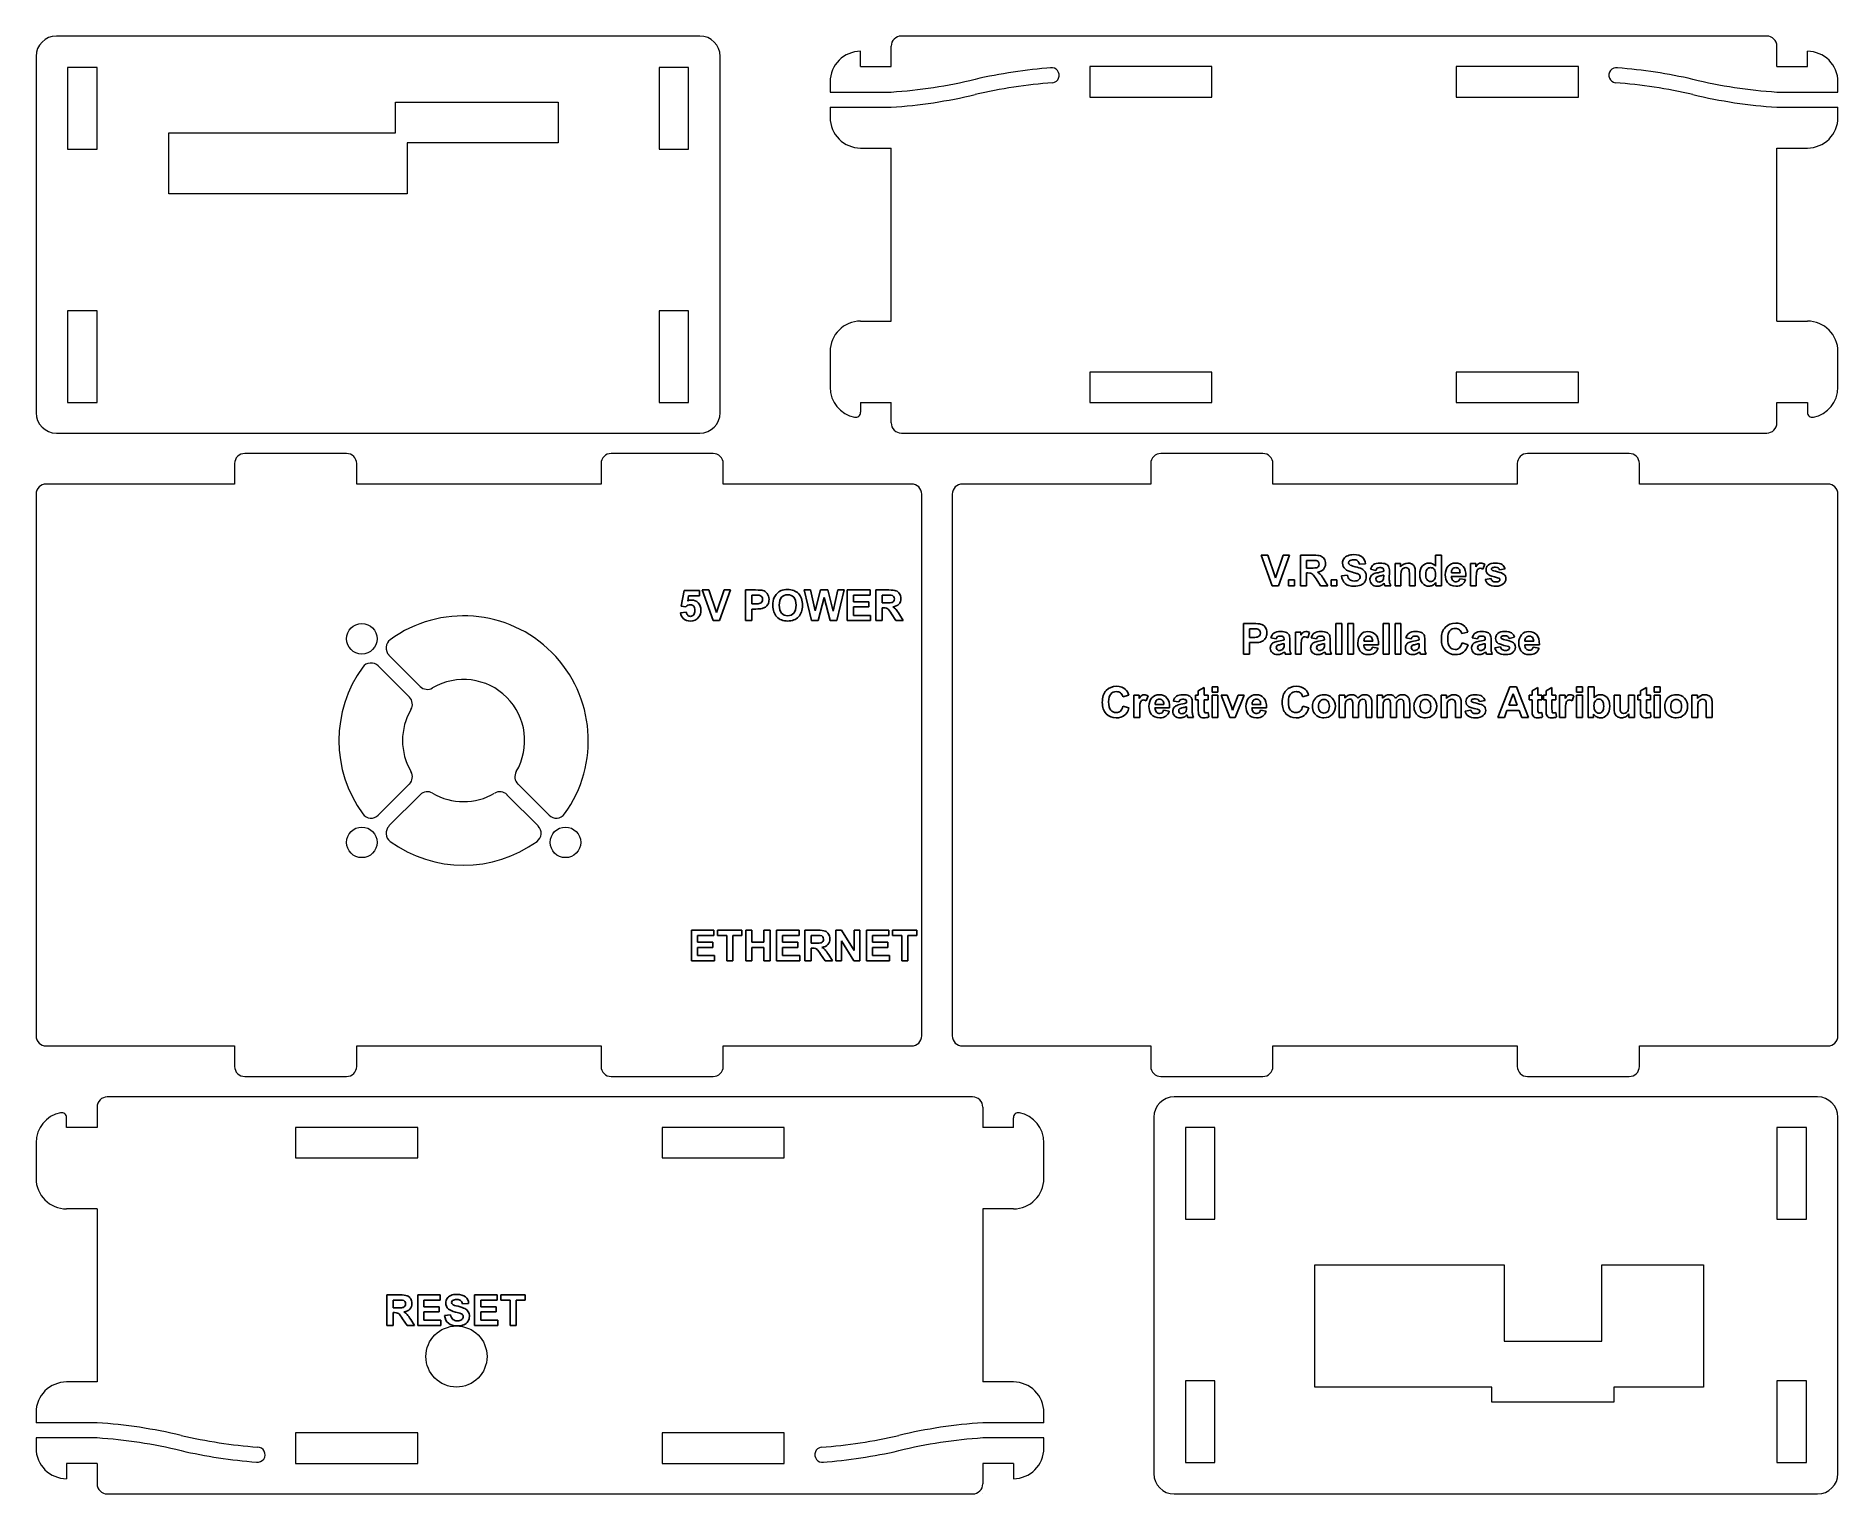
# Model space of a CAD drawing. Header units: millimetres. Extents: x 0 to 177, y 0 to 143.
import ezdxf

# ---------------------------------------------------------------- set-up
doc = ezdxf.new("R2010")
doc.units = ezdxf.units.MM
doc.layers.get('0').update_dxf_attribs({"lineweight": 13})
doc.layers.add('connector cutout', color=1, linetype='Continuous', lineweight=13)
doc.layers.add('text', color=2, linetype='Continuous', lineweight=25)

# ---------------------------------------------------------------- blocks, each defined once
blk = doc.blocks.new('reset')
at = {"layer": 'text'}
for p, q in [((-6.9, 0.05), (-6.9, 3.05)), ((-6.9, 3.05), (-5.62, 3.05)), ((-5.82, 2.55), (-6.29, 2.55)), ((-6.29, 2.55), (-6.29, 1.78)), ((-6.29, 1.78), (-5.84, 1.78)), ((-3.88, 0.05), (-3.88, 3.05)), ((-3.88, 3.05), (-1.66, 3.05)), ((-1.66, 2.55), (-3.28, 2.55)), ((-3.28, 2.55), (-3.28, 1.88)), ((-3.28, 1.88), (-1.77, 1.88)), ((-1.77, 1.88), (-1.77, 1.38)), ((-1.66, 3.05), (-1.66, 2.55)), ((1.12, 2.2), (0.51, 2.17)), ((1.71, 0.05), (1.71, 3.05)), ((1.71, 3.05), (3.94, 3.05)), ((3.94, 2.55), (2.32, 2.55)), ((2.32, 2.55), (2.32, 1.88)), ((2.32, 1.88), (3.82, 1.88)), ((3.82, 1.88), (3.82, 1.38)), ((3.94, 3.05), (3.94, 2.55)), ((4.29, 2.55), (4.29, 3.05)), ((4.29, 3.05), (6.68, 3.05)), ((5.19, 2.55), (4.29, 2.55)), ((5.19, 0.05), (5.19, 2.55)), ((6.68, 2.55), (5.79, 2.55)), ((5.79, 2.55), (5.79, 0.05)), ((6.68, 3.05), (6.68, 2.55)), ((-6.29, 0.05), (-6.9, 0.05)), ((-6.17, 1.31), (-6.29, 1.31)), ((-6.29, 1.31), (-6.29, 0.05)), ((-4.92, 0.05), (-5.36, 0.71)), ((-4.2, 0.05), (-4.92, 0.05)), ((-4.57, 0.64), (-4.2, 0.05)), ((-1.6, 0.05), (-3.88, 0.05)), ((-1.77, 1.38), (-3.28, 1.38)), ((-3.28, 1.38), (-3.28, 0.56)), ((-3.28, 0.56), (-1.6, 0.56)), ((-1.6, 0.56), (-1.6, 0.05)), ((-1.24, 1.03), (-0.65, 1.09)), ((3.99, 0.05), (1.71, 0.05)), ((3.82, 1.38), (2.32, 1.38)), ((2.32, 1.38), (2.32, 0.56)), ((2.32, 0.56), (3.99, 0.56)), ((3.99, 0.56), (3.99, 0.05)), ((5.79, 0.05), (5.19, 0.05))]:
    blk.add_line(p, q, dxfattribs=at)
for points in [[(-5.84, 1.78), (-5.55, 1.78), (-5.37, 1.8), (-5.3, 1.82)], [(-5.38, 2.54), (-5.43, 2.54), (-5.57, 2.55), (-5.82, 2.55)], [(-5.62, 3.05), (-5.3, 3.05), (-5.07, 3.03), (-4.92, 2.97)], [(-5.15, 2.42), (-5.2, 2.48), (-5.28, 2.52), (-5.38, 2.54)], [(-5.3, 1.82), (-5.23, 1.85), (-5.17, 1.89), (-5.13, 1.95)], [(-5.07, 2.17), (-5.07, 2.27), (-5.09, 2.36), (-5.15, 2.42)], [(-5.13, 1.95), (-5.09, 2.01), (-5.07, 2.08), (-5.07, 2.17)], [(-4.92, 2.97), (-4.78, 2.92), (-4.66, 2.82), (-4.57, 2.68)], [(-4.44, 2.21), (-4.44, 1.99), (-4.51, 1.8), (-4.64, 1.65)], [(-4.57, 2.68), (-4.49, 2.55), (-4.44, 2.39), (-4.44, 2.21)], [(-1.13, 2.27), (-1.13, 2.42), (-1.09, 2.56), (-1, 2.7)], [(-0.85, 1.66), (-1.04, 1.83), (-1.13, 2.03), (-1.13, 2.27)], [(-1, 2.7), (-0.91, 2.83), (-0.79, 2.93), (-0.63, 3)], [(-0.63, 3), (-0.46, 3.07), (-0.27, 3.1), (-0.03, 3.1)], [(-0.45, 2.49), (-0.52, 2.45), (-0.55, 2.39), (-0.55, 2.31)], [(-0.55, 2.31), (-0.55, 2.24), (-0.52, 2.18), (-0.46, 2.13)], [(-0.46, 2.13), (-0.38, 2.06), (-0.2, 1.99), (0.1, 1.93)], [(-0.04, 2.6), (-0.22, 2.6), (-0.35, 2.57), (-0.45, 2.49)], [(0.34, 2.5), (0.26, 2.57), (0.13, 2.6), (-0.04, 2.6)], [(-0.03, 3.1), (0.34, 3.1), (0.63, 3.02), (0.82, 2.86)], [(0.1, 1.93), (0.39, 1.86), (0.61, 1.78), (0.75, 1.71)], [(0.51, 2.17), (0.48, 2.32), (0.43, 2.43), (0.34, 2.5)], [(0.82, 2.86), (1.01, 2.69), (1.11, 2.47), (1.12, 2.2)], [(-5.86, 1.27), (-5.93, 1.29), (-6.03, 1.31), (-6.17, 1.31)], [(-5.68, 1.15), (-5.74, 1.21), (-5.8, 1.25), (-5.86, 1.27)], [(-5.36, 0.71), (-5.52, 0.94), (-5.62, 1.09), (-5.68, 1.15)], [(-4.64, 1.65), (-4.77, 1.51), (-4.97, 1.42), (-5.23, 1.38)], [(-5.23, 1.38), (-5.1, 1.3), (-5, 1.22), (-4.91, 1.13)], [(-4.91, 1.13), (-4.83, 1.03), (-4.71, 0.87), (-4.57, 0.64)], [(-0.87, 0.26), (-1.08, 0.44), (-1.2, 0.69), (-1.24, 1.03)], [(0, 0), (-0.38, 0), (-0.67, 0.09), (-0.87, 0.26)], [(-0.17, 1.37), (-0.49, 1.45), (-0.72, 1.55), (-0.85, 1.66)], [(-0.65, 1.09), (-0.61, 0.89), (-0.54, 0.74), (-0.43, 0.65)], [(-0.43, 0.65), (-0.32, 0.56), (-0.18, 0.51), (0.01, 0.51)], [(0.32, 1.24), (0.24, 1.26), (0.08, 1.3), (-0.17, 1.37)], [(0.65, 0.11), (0.48, 0.04), (0.26, 0), (0, 0)], [(0.01, 0.51), (0.2, 0.51), (0.35, 0.55), (0.45, 0.64)], [(0.53, 1.11), (0.49, 1.16), (0.42, 1.2), (0.32, 1.24)], [(0.45, 0.64), (0.55, 0.72), (0.6, 0.81), (0.6, 0.92)], [(0.6, 0.92), (0.6, 1), (0.57, 1.06), (0.53, 1.11)], [(1.06, 0.44), (0.96, 0.29), (0.83, 0.18), (0.65, 0.11)], [(0.75, 1.71), (0.89, 1.64), (1, 1.53), (1.08, 1.4)], [(1.2, 0.93), (1.2, 0.75), (1.15, 0.59), (1.06, 0.44)], [(1.08, 1.4), (1.16, 1.28), (1.2, 1.12), (1.2, 0.93)]]:
    blk.add_open_spline(points, degree=3, dxfattribs=at)
blk = doc.blocks.new('ethernet')
at = {"layer": 'text'}
for p, q in [((-11.76, 0), (-11.76, 3)), ((-11.76, 3), (-9.54, 3)), ((-9.54, 2.49), (-11.16, 2.49)), ((-11.16, 2.49), (-11.16, 1.83)), ((-11.16, 1.83), (-9.65, 1.83)), ((-9.65, 1.83), (-9.65, 1.32)), ((-9.54, 3), (-9.54, 2.49)), ((-9.18, 2.49), (-9.18, 3)), ((-9.18, 3), (-6.8, 3)), ((-8.29, 2.49), (-9.18, 2.49)), ((-8.29, 0), (-8.29, 2.49)), ((-6.8, 2.49), (-7.69, 2.49)), ((-7.69, 2.49), (-7.69, 0)), ((-6.8, 3), (-6.8, 2.49)), ((-6.42, 0), (-6.42, 3)), ((-6.42, 3), (-5.81, 3)), ((-5.81, 3), (-5.81, 1.82)), ((-5.81, 1.82), (-4.63, 1.82)), ((-4.63, 1.82), (-4.63, 3)), ((-4.63, 3), (-4.02, 3)), ((-4.02, 3), (-4.02, 0)), ((-3.4, 0), (-3.4, 3)), ((-3.4, 3), (-1.18, 3)), ((-1.18, 2.49), (-2.8, 2.49)), ((-2.8, 2.49), (-2.8, 1.83)), ((-2.8, 1.83), (-1.29, 1.83)), ((-1.29, 1.83), (-1.29, 1.32)), ((-1.18, 3), (-1.18, 2.49)), ((-0.61, 0), (-0.61, 3)), ((-0.61, 3), (0.67, 3)), ((0.47, 2.49), (0, 2.49)), ((0, 2.49), (0, 1.73)), ((2.42, 0), (2.42, 3)), ((2.42, 3), (3, 3)), ((4.19, 0), (2.98, 1.96)), ((2.98, 1.96), (2.98, 0)), ((3, 3), (4.23, 1)), ((4.23, 1), (4.23, 3)), ((4.23, 3), (4.8, 3)), ((4.8, 3), (4.8, 0)), ((5.43, 0), (5.43, 3)), ((5.43, 3), (7.65, 3)), ((7.65, 2.49), (6.03, 2.49)), ((6.03, 2.49), (6.03, 1.83)), ((6.03, 1.83), (7.54, 1.83)), ((7.54, 1.83), (7.54, 1.32)), ((7.65, 3), (7.65, 2.49)), ((8.01, 2.49), (8.01, 3)), ((8.01, 3), (10.39, 3)), ((8.9, 2.49), (8.01, 2.49)), ((8.9, 0), (8.9, 2.49)), ((10.39, 2.49), (9.5, 2.49)), ((9.5, 2.49), (9.5, 0)), ((10.39, 3), (10.39, 2.49)), ((-9.48, 0), (-11.76, 0)), ((-9.65, 1.32), (-11.16, 1.32)), ((-11.16, 1.32), (-11.16, 0.51)), ((-11.16, 0.51), (-9.48, 0.51)), ((-9.48, 0.51), (-9.48, 0)), ((-7.69, 0), (-8.29, 0)), ((-5.81, 0), (-6.42, 0)), ((-4.63, 1.31), (-5.81, 1.31)), ((-5.81, 1.31), (-5.81, 0)), ((-4.63, 0), (-4.63, 1.31)), ((-4.02, 0), (-4.63, 0)), ((-1.12, 0), (-3.4, 0)), ((-1.29, 1.32), (-2.8, 1.32)), ((-2.8, 1.32), (-2.8, 0.51)), ((-2.8, 0.51), (-1.12, 0.51)), ((-1.12, 0.51), (-1.12, 0)), ((0, 0), (-0.61, 0)), ((0, 1.73), (0.45, 1.73)), ((0.12, 1.25), (0, 1.25)), ((0, 1.25), (0, 0)), ((1.37, 0), (0.93, 0.65)), ((2.09, 0), (1.37, 0)), ((1.73, 0.59), (2.09, 0)), ((2.98, 0), (2.42, 0)), ((4.8, 0), (4.19, 0)), ((7.71, 0), (5.43, 0)), ((7.54, 1.32), (6.03, 1.32)), ((6.03, 1.32), (6.03, 0.51)), ((6.03, 0.51), (7.71, 0.51)), ((7.71, 0.51), (7.71, 0)), ((9.5, 0), (8.9, 0))]:
    blk.add_line(p, q, dxfattribs=at)
for points in [[(0.91, 2.48), (0.87, 2.49), (0.72, 2.49), (0.47, 2.49)], [(0.67, 3), (0.99, 3), (1.22, 2.97), (1.37, 2.92)], [(1.14, 2.36), (1.09, 2.43), (1.01, 2.47), (0.91, 2.48)], [(0.99, 1.77), (1.06, 1.79), (1.12, 1.83), (1.16, 1.89)], [(1.22, 2.12), (1.22, 2.22), (1.2, 2.3), (1.14, 2.36)], [(1.16, 1.89), (1.2, 1.95), (1.22, 2.03), (1.22, 2.12)], [(1.37, 2.92), (1.51, 2.87), (1.63, 2.77), (1.72, 2.63)], [(1.85, 2.16), (1.85, 1.93), (1.78, 1.75), (1.65, 1.6)], [(1.72, 2.63), (1.8, 2.49), (1.85, 2.34), (1.85, 2.16)], [(0.43, 1.22), (0.36, 1.24), (0.26, 1.25), (0.12, 1.25)], [(0.61, 1.09), (0.55, 1.15), (0.49, 1.2), (0.43, 1.22)], [(0.45, 1.73), (0.74, 1.73), (0.92, 1.74), (0.99, 1.77)], [(0.93, 0.65), (0.77, 0.89), (0.67, 1.03), (0.61, 1.09)], [(1.65, 1.6), (1.52, 1.45), (1.32, 1.36), (1.06, 1.32)], [(1.06, 1.32), (1.19, 1.25), (1.3, 1.16), (1.38, 1.07)], [(1.38, 1.07), (1.47, 0.98), (1.58, 0.82), (1.73, 0.59)]]:
    blk.add_open_spline(points, degree=3, dxfattribs=at)

msp = doc.modelspace()

# ---------------------------------------------------------------- linework, layer by layer
for p, q in [((65.2, 143.2), (2, 143.2)), ((81, 140.2), (81, 141.7)), ((84, 143.2), (84, 143.2)), ((84, 140.2), (84, 142.2)), ((170, 143.2), (85, 143.2)), ((171, 140.2), (171, 142.2)), ((174, 140.2), (174, 141.7)), ((0, 141.2), (0, 106.2)), ((6, 140.1), (3.1, 140.1)), ((3.1, 140.1), (3.1, 132.1)), ((6, 132.1), (6, 140.1)), ((64.1, 140.1), (61.2, 140.1)), ((61.2, 140.1), (61.2, 132.1)), ((64.1, 132.1), (64.1, 140.1)), ((67.2, 106.2), (67.2, 141.2)), ((81, 140.2), (84, 140.2)), ((115.5, 140.2), (103.5, 140.2)), ((103.5, 140.2), (103.5, 137.2)), ((115.5, 137.2), (115.5, 140.2)), ((151.5, 140.2), (139.5, 140.2)), ((139.5, 140.2), (139.5, 137.2)), ((151.5, 137.2), (151.5, 140.2)), ((171, 140.2), (174, 140.2)), ((174, 140.2), (174, 140.2)), ((78, 138.7), (78, 137.7)), ((177, 137.7), (177, 138.7)), ((78, 137.7), (84, 137.7)), ((103.5, 137.2), (115.5, 137.2)), ((139.5, 137.2), (151.5, 137.2)), ((171, 137.7), (177, 137.7)), ((78, 136.2), (84, 136.2)), ((78, 136.2), (78, 135.2)), ((171, 136.2), (177, 136.2)), ((177, 135.2), (177, 136.2)), ((3.1, 132.1), (6, 132.1)), ((61.2, 132.1), (64.1, 132.1)), ((81, 132.2), (84, 132.2)), ((84, 115.2), (84, 132.2)), ((171, 132.2), (174, 132.2)), ((171, 115.2), (171, 132.2)), ((6, 116.2), (3.1, 116.2)), ((3.1, 116.2), (3.1, 107.2)), ((6, 107.2), (6, 116.2)), ((64.1, 116.2), (61.2, 116.2)), ((61.2, 116.2), (61.2, 107.2)), ((64.1, 107.2), (64.1, 116.2)), ((81, 115.2), (84, 115.2)), ((171, 115.2), (174, 115.2)), ((174, 115.2), (174, 115.2)), ((78, 112.2), (78, 108.7)), ((177, 108.7), (177, 112.2)), ((115.5, 110.2), (103.5, 110.2)), ((103.5, 110.2), (103.5, 107.2)), ((115.5, 107.2), (115.5, 110.2)), ((151.5, 110.2), (139.5, 110.2)), ((139.5, 110.2), (139.5, 107.2)), ((151.5, 107.2), (151.5, 110.2)), ((3.1, 107.2), (6, 107.2)), ((61.2, 107.2), (64.1, 107.2)), ((81, 107.2), (81, 107.2)), ((81, 107.2), (81, 106.25)), ((81, 107.2), (84, 107.2)), ((84, 105.2), (84, 107.2)), ((103.5, 107.2), (115.5, 107.2)), ((139.5, 107.2), (151.5, 107.2)), ((171, 107.2), (174, 107.2)), ((171, 105.2), (171, 107.2)), ((174, 107.2), (174, 106.25)), ((174, 107.2), (174, 107.2)), ((2, 104.2), (65.2, 104.2)), ((85, 104.2), (170, 104.2)), ((19.5, 101.2), (19.5, 99.2)), ((30.5, 102.2), (20.5, 102.2)), ((31.5, 99.2), (31.5, 101.2)), ((55.5, 101.2), (55.5, 99.2)), ((66.5, 102.2), (56.5, 102.2)), ((67.5, 99.2), (67.5, 101.2)), ((109.5, 101.2), (109.5, 99.2)), ((120.5, 102.2), (110.5, 102.2)), ((121.5, 99.2), (121.5, 101.2)), ((145.5, 101.2), (145.5, 99.2)), ((156.5, 102.2), (146.5, 102.2)), ((157.5, 99.2), (157.5, 101.2)), ((19.5, 99.2), (1, 99.2)), ((55.5, 99.2), (31.5, 99.2)), ((86, 99.2), (67.5, 99.2)), ((109.5, 99.2), (91, 99.2)), ((145.5, 99.2), (121.5, 99.2)), ((176, 99.2), (157.5, 99.2)), ((0, 98.2), (0, 45)), ((87, 45), (87, 98.2)), ((90, 98.2), (90, 45)), ((177, 45), (177, 98.2)), ((1, 44), (19.5, 44)), ((19.5, 44), (19.5, 42)), ((31.5, 44), (55.5, 44)), ((31.5, 42), (31.5, 44)), ((55.5, 44), (55.5, 42)), ((67.5, 44), (86, 44)), ((67.5, 42), (67.5, 44)), ((91, 44), (109.5, 44)), ((109.5, 44), (109.5, 42)), ((121.5, 42), (121.5, 44)), ((121.5, 44), (145.5, 44)), ((145.5, 44), (145.5, 42)), ((157.5, 42), (157.5, 44)), ((157.5, 44), (176, 44)), ((20.5, 41), (30.5, 41)), ((56.5, 41), (66.5, 41)), ((110.5, 41), (120.5, 41)), ((146.5, 41), (156.5, 41)), ((92, 39), (7, 39)), ((175, 39), (111.8, 39)), ((6, 38), (6, 36)), ((93, 38), (93, 36)), ((3, 36), (3, 36.95)), ((3, 36), (3, 36)), ((6, 36), (3, 36)), ((37.5, 36), (25.5, 36)), ((25.5, 36), (25.5, 33)), ((37.5, 33), (37.5, 36)), ((73.5, 36), (61.5, 36)), ((61.5, 36), (61.5, 33)), ((73.5, 33), (73.5, 36)), ((96, 36), (93, 36)), ((96, 36), (96, 36.95)), ((96, 36), (96, 36)), ((109.8, 37), (109.8, 2)), ((115.8, 36), (112.9, 36)), ((112.9, 36), (112.9, 27)), ((115.8, 27), (115.8, 36)), ((173.9, 36), (171, 36)), ((171, 36), (171, 27)), ((173.9, 27), (173.9, 36)), ((177, 2), (177, 37)), ((0, 34.5), (0, 31)), ((99, 31), (99, 34.5)), ((25.5, 33), (37.5, 33)), ((61.5, 33), (73.5, 33)), ((6, 28), (3, 28)), ((3, 28), (3, 28)), ((6, 28), (6, 11)), ((93, 28), (93, 11)), ((96, 28), (93, 28)), ((112.9, 27), (115.8, 27)), ((171, 27), (173.9, 27)), ((6, 11), (3, 11)), ((96, 11), (93, 11)), ((115.8, 11.1), (112.9, 11.1)), ((112.9, 11.1), (112.9, 3.1)), ((115.8, 3.1), (115.8, 11.1)), ((173.9, 11.1), (171, 11.1)), ((171, 11.1), (171, 3.1)), ((173.9, 3.1), (173.9, 11.1)), ((0, 8), (0, 7)), ((99, 7), (99, 8)), ((6, 7), (0, 7)), ((6, 5.5), (0, 5.5)), ((0, 5.5), (0, 4.5)), ((37.5, 6), (25.5, 6)), ((25.5, 6), (25.5, 3)), ((37.5, 3), (37.5, 6)), ((73.5, 6), (61.5, 6)), ((61.5, 6), (61.5, 3)), ((73.5, 3), (73.5, 6)), ((99, 7), (93, 7)), ((99, 5.5), (93, 5.5)), ((99, 4.5), (99, 5.5)), ((3, 3), (3, 3)), ((3, 3), (3, 1.5)), ((6, 3), (3, 3)), ((6, 3), (6, 1)), ((25.5, 3), (37.5, 3)), ((61.5, 3), (73.5, 3)), ((96, 3), (93, 3)), ((93, 3), (93, 1)), ((96, 3), (96, 1.5)), ((112.9, 3.1), (115.8, 3.1)), ((171, 3.1), (173.9, 3.1)), ((7, 0), (92, 0)), ((93, 0), (93, 0)), ((111.8, 0), (175, 0))]:
    msp.add_line(p, q)
for centre, radius, start, end in [((2, 141.2), 2, 90, 180), ((65.2, 141.2), 2, 0, 90), ((81, 138.7), 3, 90, 180), ((85, 142.2), 1, 90, 180), ((170, 142.2), 1, 0, 90), ((174, 138.7), 3, 0, 90), ((103.42, 90.21), 50, 94.1979, 102.9071), ((99.76, 139.34), 0.742, 278.5192, 98.5221), ((155.24, 139.34), 0.742, 81.3844, 261.3844), ((151.58, 90.21), 50, 77.0936, 85.6751), ((80.66, 187.59), 50, 273.8292, 283.4021), ((103.53, 88.74), 50, 94.1965, 103.0348), ((151.47, 88.74), 50, 76.9645, 85.8042), ((174.34, 187.59), 50, 256.5979, 266.1708), ((80.66, 186.09), 50, 273.8292, 283.4021), ((174.34, 186.09), 50, 256.5979, 266.1708), ((81, 135.2), 3, 180, 270), ((174, 135.2), 3, 270, 0), ((81, 112.2), 3, 90, 180), ((174, 112.2), 3, 0, 90), ((81, 108.7), 3, 180, 258.4906), ((174, 108.7), 3, 281.4077, 0), ((2, 106.2), 2, 180, 270), ((65.2, 106.2), 2, 270, 0), ((80.5, 106.25), 0.5, 258.6283, 0.0001), ((174.5, 106.25), 0.5, 179.9982, 280.7595), ((85, 105.2), 1, 180, 270), ((170, 105.2), 1, 270, 0), ((20.5, 101.2), 1, 90, 180), ((30.5, 101.2), 1, 0, 90), ((56.5, 101.2), 1, 90, 180), ((66.5, 101.2), 1, 0, 90), ((110.5, 101.2), 1, 90, 180), ((120.5, 101.2), 1, 0, 90), ((146.5, 101.2), 1, 90, 180), ((156.5, 101.2), 1, 0, 90), ((1, 98.2), 1, 90, 180), ((86, 98.2), 1, 0, 90), ((91, 98.2), 1, 90, 180), ((176, 98.2), 1, 0, 90), ((1, 45), 1, 180, 270), ((86, 45), 1, 270, 0), ((91, 45), 1, 180, 270), ((176, 45), 1, 270, 0), ((20.5, 42), 1, 180, 270), ((30.5, 42), 1, 270, 0), ((56.5, 42), 1, 180, 270), ((66.5, 42), 1, 270, 0), ((110.5, 42), 1, 180, 270), ((120.5, 42), 1, 270, 0), ((146.5, 42), 1, 180, 270), ((156.5, 42), 1, 270, 0), ((7, 38), 1, 90, 180), ((92, 38), 1, 0, 90), ((111.8, 37), 2, 90, 180), ((175, 37), 2, 0, 90), ((3, 34.5), 3, 101.537, 180), ((2.5, 36.95), 0.5, 0, 101.537), ((96.5, 36.95), 0.5, 78.463, 180), ((96, 34.5), 3, 0, 78.463), ((3, 31), 3, 180, 270), ((96, 31), 3, 270, 0), ((3, 8), 3, 90, 180), ((96, 8), 3, 0, 90), ((2.66, -42.89), 50, 76.5979, 86.1708), ((2.66, -44.39), 50, 76.5979, 86.1708), ((25.53, 54.46), 50, 256.9645, 265.6752), ((73.47, 54.46), 50, 274.1965, 283.0348), ((96.34, -42.89), 50, 93.8292, 103.4021), ((96.34, -44.39), 50, 93.8292, 103.4021), ((3, 4.5), 3, 180, 270), ((25.42, 52.99), 50, 257.0936, 265.6751), ((21.76, 3.86), 0.742, 261.3844, 90.0951), ((77.24, 3.86), 0.742, 98.5192, 278.5221), ((73.58, 52.99), 50, 274.1979, 282.9071), ((96, 4.5), 3, 270, 0), ((111.8, 2), 2, 180, 270), ((175, 2), 2, 270, 0), ((7, 1), 1, 180, 270), ((92, 1), 1, 270, 0)]:
    msp.add_arc(centre, radius, start, end)
at = {"layer": 'connector cutout'}
for p, q in [((35.3, 133.7), (35.3, 136.7)), ((35.3, 136.7), (51.3, 136.7)), ((51.3, 136.7), (51.3, 132.7)), ((13.05, 133.7), (35.3, 133.7)), ((13.05, 127.7), (13.05, 133.7)), ((51.3, 132.7), (36.45, 132.7)), ((36.45, 132.7), (36.45, 127.7)), ((36.45, 127.7), (13.05, 127.7)), ((37.74, 79.32), (34.67, 82.39)), ((36.68, 78.26), (33.61, 81.33)), ((33.61, 66.67), (36.68, 69.74)), ((47.32, 69.74), (50.39, 66.67)), ((34.67, 65.61), (37.74, 68.68)), ((46.26, 68.68), (49.33, 65.61)), ((125.6, 22.5), (144.2, 22.5)), ((125.6, 10.5), (125.6, 22.5)), ((144.2, 22.5), (144.2, 15)), ((153.8, 15), (153.8, 22.5)), ((153.8, 22.5), (163.8, 22.5)), ((163.8, 22.5), (163.8, 10.5)), ((144.2, 15), (153.8, 15)), ((143, 10.5), (125.6, 10.5)), ((143, 9), (143, 10.5)), ((155, 9), (143, 9)), ((163.8, 10.5), (155, 10.5)), ((155, 10.5), (155, 9))]:
    msp.add_line(p, q, dxfattribs=at)
for centre, radius in [((32, 84), 1.5), ((32, 64), 1.5), ((52, 64), 1.5), ((41.3, 13.5), 3)]:
    msp.add_circle(centre, radius, dxfattribs=at)
for centre, radius, start, end in [((42, 74), 12.25, 323.949, 126.051), ((35.38, 83.1), 1, 126.051, 225), ((32.9, 80.62), 1, 45, 144.2405), ((42, 74), 12.25, 143.9728, 216.051), ((42, 74), 6, 329.4775, 120.5225), ((35.97, 77.56), 1, 329.4775, 45), ((38.44, 80.03), 1, 225, 300.5225), ((42, 74), 6, 149.4775, 210.5225), ((35.97, 70.44), 1, 315, 30.5225), ((48.03, 70.44), 1, 149.4775, 225), ((38.44, 67.97), 1, 59.4775, 135), ((42, 74), 6, 239.4775, 300.5225), ((45.56, 67.97), 1, 45, 120.5225), ((32.9, 67.38), 1, 216.051, 315), ((35.38, 64.9), 1, 135, 233.5958), ((48.62, 64.9), 1, 306.1219, 45), ((51.1, 67.38), 1, 225, 323.949), ((42, 74), 12.25, 233.9202, 306.0568)]:
    msp.add_arc(centre, radius, start, end, dxfattribs=at)
at = {"layer": 'text'}
for p, q in [((120.34, 92.21), (121, 92.21)), ((120.34, 92.21), (121.42, 89.21)), ((121, 92.21), (121.76, 89.99)), ((121.76, 89.99), (122.5, 92.21)), ((123.14, 92.21), (122.06, 89.21)), ((122.5, 92.21), (123.14, 92.21)), ((124.21, 89.21), (124.21, 92.21)), ((124.21, 92.21), (125.48, 92.21)), ((137.47, 91.13), (137.47, 92.21)), ((137.47, 92.21), (138.04, 92.21)), ((138.04, 92.21), (138.04, 89.21)), ((125.28, 91.7), (124.81, 91.7)), ((124.81, 91.7), (124.81, 90.94)), ((124.81, 90.94), (125.26, 90.94)), ((124.93, 90.46), (124.81, 90.46)), ((124.81, 90.46), (124.81, 89.21)), ((130.58, 91.36), (129.98, 91.33)), ((131.61, 90.72), (131.08, 90.82)), ((132.38, 90.63), (132.38, 90.69)), ((132.94, 90.6), (132.93, 89.93)), ((133.5, 89.21), (133.5, 91.39)), ((133.5, 91.39), (134.03, 91.39)), ((134.03, 91.39), (134.03, 91.07)), ((134.9, 89.21), (134.9, 90.32)), ((135.48, 90.56), (135.48, 89.21)), ((139.03, 90.49), (139.88, 90.49)), ((140.89, 89.21), (140.89, 91.39)), ((140.89, 91.39), (141.43, 91.39)), ((141.43, 91.39), (141.43, 91.08)), ((142.3, 91.33), (142.12, 90.83)), ((144.31, 90.86), (143.76, 90.76)), ((63.36, 87.19), (63.66, 88.75)), ((63.66, 88.75), (65.18, 88.75)), ((65.18, 88.75), (65.18, 88.21)), ((66.5, 85.79), (65.43, 88.79)), ((65.43, 88.79), (66.09, 88.79)), ((66.09, 88.79), (66.85, 86.57)), ((66.85, 86.57), (67.58, 88.79)), ((68.23, 88.79), (67.15, 85.79)), ((67.58, 88.79), (68.23, 88.79)), ((69.7, 85.79), (69.7, 88.79)), ((69.7, 88.79), (70.67, 88.79)), ((76.16, 85.79), (75.44, 88.79)), ((75.44, 88.79), (76.06, 88.79)), ((76.06, 88.79), (76.52, 86.73)), ((76.52, 86.73), (77.06, 88.79)), ((77.06, 88.79), (77.78, 88.79)), ((77.78, 88.79), (78.31, 86.7)), ((78.31, 86.7), (78.77, 88.79)), ((79.38, 88.79), (78.65, 85.79)), ((78.77, 88.79), (79.38, 88.79)), ((79.69, 85.79), (79.69, 88.79)), ((79.69, 88.79), (81.92, 88.79)), ((81.92, 88.79), (81.92, 88.29)), ((82.49, 85.79), (82.49, 88.79)), ((82.49, 88.79), (83.77, 88.79)), ((122.06, 89.21), (121.42, 89.21)), ((123.04, 89.21), (123.04, 89.79)), ((123.04, 89.79), (123.61, 89.79)), ((123.61, 89.21), (123.04, 89.21)), ((123.61, 89.79), (123.61, 89.21)), ((124.81, 89.21), (124.21, 89.21)), ((126.18, 89.21), (125.74, 89.87)), ((126.9, 89.21), (126.18, 89.21)), ((126.54, 89.8), (126.9, 89.21)), ((127.22, 89.21), (127.22, 89.79)), ((127.22, 89.79), (127.79, 89.79)), ((127.79, 89.21), (127.22, 89.21)), ((127.79, 89.79), (127.79, 89.21)), ((128.23, 90.19), (128.82, 90.25)), ((132.38, 90.14), (132.38, 90.26)), ((133.07, 89.21), (132.5, 89.21)), ((134.07, 89.21), (133.5, 89.21)), ((134.07, 90.2), (134.07, 89.21)), ((135.48, 89.21), (134.9, 89.21)), ((137.51, 89.21), (137.51, 89.53)), ((138.04, 89.21), (137.51, 89.21)), ((140.46, 90.13), (139.02, 90.13)), ((139.85, 89.9), (140.43, 89.81)), ((141.47, 89.21), (140.89, 89.21)), ((141.47, 89.88), (141.47, 89.21)), ((142.35, 89.83), (142.93, 89.92)), ((63.83, 87.12), (63.36, 87.19)), ((64.09, 88.21), (64.01, 87.7)), ((65.18, 88.21), (64.09, 88.21)), ((70.31, 88.29), (70.31, 87.43)), ((70.6, 88.29), (70.31, 88.29)), ((70.31, 87.43), (70.64, 87.43)), ((70.7, 86.92), (70.31, 86.92)), ((70.31, 86.92), (70.31, 85.79)), ((77.41, 88.04), (76.82, 85.79)), ((78.01, 85.79), (77.41, 88.04)), ((81.92, 88.29), (80.3, 88.29)), ((80.3, 88.29), (80.3, 87.62)), ((80.3, 87.62), (81.81, 87.62)), ((81.81, 87.12), (80.3, 87.12)), ((80.3, 87.12), (80.3, 86.3)), ((81.81, 87.62), (81.81, 87.12)), ((83.57, 88.29), (83.1, 88.29)), ((83.1, 88.29), (83.1, 87.52)), ((83.1, 87.52), (83.55, 87.52)), ((83.22, 87.05), (83.1, 87.05)), ((83.1, 87.05), (83.1, 85.79)), ((63.29, 86.56), (63.87, 86.62)), ((67.15, 85.79), (66.5, 85.79)), ((70.31, 85.79), (69.7, 85.79)), ((76.82, 85.79), (76.16, 85.79)), ((78.65, 85.79), (78.01, 85.79)), ((81.98, 85.79), (79.69, 85.79)), ((80.3, 86.3), (81.98, 86.3)), ((81.98, 86.3), (81.98, 85.79)), ((83.1, 85.79), (82.49, 85.79)), ((84.47, 85.79), (84.03, 86.45)), ((85.19, 85.79), (84.47, 85.79)), ((84.82, 86.38), (85.19, 85.79)), ((118.6, 82.49), (118.6, 85.49)), ((118.6, 85.49), (119.57, 85.49)), ((119.21, 84.98), (119.21, 84.13)), ((119.5, 84.98), (119.21, 84.98)), ((127.68, 82.49), (127.68, 85.49)), ((127.68, 85.49), (128.25, 85.49)), ((128.25, 85.49), (128.25, 82.49)), ((128.84, 82.49), (128.84, 85.49)), ((128.84, 85.49), (129.42, 85.49)), ((129.42, 85.49), (129.42, 82.49)), ((132.33, 82.49), (132.33, 85.49)), ((132.33, 85.49), (132.91, 85.49)), ((132.91, 85.49), (132.91, 82.49)), ((133.49, 82.49), (133.49, 85.49)), ((133.49, 85.49), (134.07, 85.49)), ((134.07, 85.49), (134.07, 82.49)), ((119.21, 84.13), (119.54, 84.13)), ((119.6, 83.62), (119.21, 83.62)), ((119.21, 83.62), (119.21, 82.49)), ((121.82, 84), (121.3, 84.09)), ((122.59, 83.91), (122.59, 83.96)), ((122.59, 83.42), (122.59, 83.53)), ((123.16, 83.87), (123.15, 83.2)), ((123.7, 82.49), (123.7, 84.66)), ((123.7, 84.66), (124.23, 84.66)), ((124.23, 84.66), (124.23, 84.35)), ((125.1, 84.6), (124.92, 84.1)), ((125.78, 84), (125.26, 84.09)), ((126.55, 83.91), (126.55, 83.96)), ((126.55, 83.42), (126.55, 83.53)), ((127.12, 83.87), (127.11, 83.2)), ((131.87, 83.41), (130.43, 83.41)), ((130.44, 83.76), (131.3, 83.76)), ((135.09, 84), (134.56, 84.09)), ((135.86, 83.91), (135.86, 83.96)), ((135.86, 83.42), (135.86, 83.53)), ((136.42, 83.87), (136.41, 83.2)), ((140.65, 84.66), (140.05, 84.52)), ((140.07, 83.59), (140.66, 83.4)), ((141.59, 84), (141.07, 84.09)), ((142.36, 83.91), (142.36, 83.96)), ((142.36, 83.42), (142.36, 83.53)), ((142.93, 83.87), (142.92, 83.2)), ((143.29, 83.11), (143.86, 83.2)), ((145.24, 84.14), (144.7, 84.03)), ((147.68, 83.41), (146.24, 83.41)), ((146.25, 83.76), (147.11, 83.76)), ((119.21, 82.49), (118.6, 82.49)), ((123.28, 82.49), (122.71, 82.49)), ((124.27, 82.49), (123.7, 82.49)), ((124.27, 83.16), (124.27, 82.49)), ((127.24, 82.49), (126.67, 82.49)), ((128.25, 82.49), (127.68, 82.49)), ((129.42, 82.49), (128.84, 82.49)), ((131.26, 83.18), (131.84, 83.08)), ((132.91, 82.49), (132.33, 82.49)), ((134.07, 82.49), (133.49, 82.49)), ((136.55, 82.49), (135.98, 82.49)), ((143.05, 82.49), (142.48, 82.49)), ((147.07, 83.18), (147.65, 83.08)), ((107.34, 78.45), (106.74, 78.31)), ((107.83, 76.28), (107.83, 78.45)), ((107.83, 78.45), (108.37, 78.45)), ((108.37, 78.45), (108.37, 78.14)), ((109.24, 78.39), (109.06, 77.89)), ((112.25, 77.79), (111.72, 77.88)), ((113.9, 78), (113.9, 78.45)), ((113.9, 78.45), (114.17, 78.45)), ((114.17, 78), (113.9, 78)), ((114.17, 78.89), (114.75, 79.22)), ((114.17, 78.45), (114.17, 78.89)), ((114.17, 77.05), (114.17, 78)), ((114.75, 79.22), (114.75, 78.45)), ((114.75, 78.45), (115.14, 78.45)), ((115.14, 78), (114.75, 78)), ((114.75, 78), (114.75, 77.12)), ((115.14, 78.45), (115.14, 78)), ((115.52, 78.75), (115.52, 79.28)), ((115.52, 79.28), (116.1, 79.28)), ((116.1, 78.75), (115.52, 78.75)), ((115.52, 76.28), (115.52, 78.45)), ((115.52, 78.45), (116.1, 78.45)), ((116.1, 79.28), (116.1, 78.75)), ((116.1, 78.45), (116.1, 76.28)), ((117.28, 76.28), (116.41, 78.45)), ((116.41, 78.45), (117.01, 78.45)), ((117.01, 78.45), (117.42, 77.34)), ((117.66, 77.34), (118.08, 78.45)), ((118.67, 78.45), (117.8, 76.28)), ((118.08, 78.45), (118.67, 78.45)), ((125, 78.45), (124.41, 78.31)), ((128.02, 78.45), (128.55, 78.45)), ((128.02, 76.28), (128.02, 78.45)), ((128.55, 78.45), (128.55, 78.16)), ((131.73, 78.45), (132.26, 78.45)), ((131.73, 76.28), (131.73, 78.45)), ((132.26, 78.45), (132.26, 78.16)), ((138.02, 76.28), (138.02, 78.45)), ((138.02, 78.45), (138.56, 78.45)), ((138.56, 78.45), (138.56, 78.13)), ((142.33, 77.93), (141.78, 77.83)), ((143.6, 76.28), (144.77, 79.28)), ((145.09, 78.58), (144.68, 77.47)), ((144.77, 79.28), (145.41, 79.28)), ((145.5, 77.47), (145.09, 78.58)), ((145.41, 79.28), (146.61, 76.28)), ((146.68, 78), (146.68, 78.45)), ((146.68, 78.45), (146.95, 78.45)), ((146.95, 78), (146.68, 78)), ((146.95, 78.89), (147.53, 79.22)), ((146.95, 78.45), (146.95, 78.89)), ((146.95, 77.05), (146.95, 78)), ((147.53, 79.22), (147.53, 78.45)), ((147.53, 78.45), (147.92, 78.45)), ((147.92, 78), (147.53, 78)), ((147.53, 78), (147.53, 77.12)), ((147.92, 78.45), (147.92, 78)), ((148.07, 78), (148.07, 78.45)), ((148.07, 78.45), (148.33, 78.45)), ((148.33, 78), (148.07, 78)), ((148.33, 78.89), (148.91, 79.22)), ((148.33, 78.45), (148.33, 78.89)), ((148.33, 77.05), (148.33, 78)), ((148.91, 79.22), (148.91, 78.45)), ((148.91, 78.45), (149.3, 78.45)), ((149.3, 78), (148.91, 78)), ((148.91, 78), (148.91, 77.12)), ((149.3, 78.45), (149.3, 78)), ((149.66, 76.28), (149.66, 78.45)), ((149.66, 78.45), (150.2, 78.45)), ((150.2, 78.45), (150.2, 78.14)), ((151.07, 78.39), (150.89, 77.89)), ((151.32, 78.75), (151.32, 79.28)), ((151.32, 79.28), (151.9, 79.28)), ((151.9, 78.75), (151.32, 78.75)), ((151.32, 76.28), (151.32, 78.45)), ((151.32, 78.45), (151.9, 78.45)), ((151.9, 79.28), (151.9, 78.75)), ((151.9, 78.45), (151.9, 76.28)), ((152.46, 76.28), (152.46, 79.28)), ((152.46, 79.28), (153.04, 79.28)), ((153.04, 79.28), (153.04, 78.2)), ((155.02, 77.08), (155.02, 78.45)), ((155.02, 78.45), (155.59, 78.45)), ((155.59, 78.45), (155.59, 77.46)), ((156.42, 77.54), (156.42, 78.45)), ((156.42, 78.45), (157, 78.45)), ((157, 78.45), (157, 76.28)), ((157.34, 78), (157.34, 78.45)), ((157.34, 78.45), (157.6, 78.45)), ((157.6, 78), (157.34, 78)), ((157.6, 78.89), (158.18, 79.22)), ((157.6, 78.45), (157.6, 78.89)), ((157.6, 77.05), (157.6, 78)), ((158.18, 79.22), (158.18, 78.45)), ((158.18, 78.45), (158.57, 78.45)), ((158.57, 78), (158.18, 78)), ((158.18, 78), (158.18, 77.12)), ((158.57, 78.45), (158.57, 78)), ((158.96, 78.75), (158.96, 79.28)), ((158.96, 79.28), (159.53, 79.28)), ((159.53, 78.75), (158.96, 78.75)), ((158.96, 76.28), (158.96, 78.45)), ((158.96, 78.45), (159.53, 78.45)), ((159.53, 79.28), (159.53, 78.75)), ((159.53, 78.45), (159.53, 76.28)), ((162.66, 76.28), (162.66, 78.45)), ((162.66, 78.45), (163.2, 78.45)), ((163.2, 78.45), (163.2, 78.13)), ((106.76, 77.38), (107.35, 77.2)), ((108.41, 76.28), (107.83, 76.28)), ((108.41, 76.95), (108.41, 76.28)), ((111.35, 77.2), (109.91, 77.2)), ((109.92, 77.55), (110.78, 77.55)), ((110.75, 76.97), (111.32, 76.88)), ((113.02, 77.7), (113.02, 77.76)), ((113.02, 77.21), (113.02, 77.32)), ((113.7, 76.28), (113.14, 76.28)), ((113.58, 77.67), (113.57, 76.99)), ((115.14, 76.76), (115.19, 76.32)), ((116.1, 76.28), (115.52, 76.28)), ((117.8, 76.28), (117.28, 76.28)), ((117.42, 77.34), (117.54, 76.97)), ((120.88, 77.2), (119.43, 77.2)), ((119.45, 77.55), (120.3, 77.55)), ((120.27, 76.97), (120.84, 76.88)), ((124.43, 77.38), (125.01, 77.2)), ((128.6, 76.28), (128.02, 76.28)), ((128.6, 77.34), (128.6, 76.28)), ((129.34, 76.28), (129.34, 77.47)), ((129.91, 76.28), (129.34, 76.28)), ((129.91, 77.32), (129.91, 76.28)), ((130.64, 76.28), (130.64, 77.52)), ((131.22, 76.28), (130.64, 76.28)), ((131.22, 77.67), (131.22, 76.28)), ((132.31, 76.28), (131.73, 76.28)), ((132.31, 77.34), (132.31, 76.28)), ((133.04, 76.28), (133.04, 77.47)), ((133.62, 76.28), (133.04, 76.28)), ((133.62, 77.32), (133.62, 76.28)), ((134.35, 76.28), (134.35, 77.52)), ((134.93, 76.28), (134.35, 76.28)), ((134.93, 77.67), (134.93, 76.28)), ((138.6, 76.28), (138.02, 76.28)), ((138.6, 77.26), (138.6, 76.28)), ((139.43, 76.28), (139.43, 77.39)), ((140, 76.28), (139.43, 76.28)), ((140, 77.63), (140, 76.28)), ((140.37, 76.9), (140.95, 76.99)), ((144.25, 76.28), (143.6, 76.28)), ((144.49, 76.96), (144.25, 76.28)), ((145.69, 76.96), (144.49, 76.96)), ((144.68, 77.47), (145.5, 77.47)), ((145.96, 76.28), (145.69, 76.96)), ((146.61, 76.28), (145.96, 76.28)), ((147.92, 76.76), (147.97, 76.32)), ((149.3, 76.76), (149.35, 76.32)), ((150.24, 76.28), (149.66, 76.28)), ((150.24, 76.95), (150.24, 76.28)), ((151.9, 76.28), (151.32, 76.28)), ((152.99, 76.28), (152.46, 76.28)), ((152.99, 76.6), (152.99, 76.28)), ((156.46, 76.28), (156.46, 76.61)), ((157, 76.28), (156.46, 76.28)), ((158.57, 76.76), (158.62, 76.32)), ((159.53, 76.28), (158.96, 76.28)), ((163.24, 76.28), (162.66, 76.28)), ((163.24, 77.26), (163.24, 76.28)), ((164.07, 76.28), (164.07, 77.39)), ((164.65, 76.28), (164.07, 76.28)), ((164.65, 77.63), (164.65, 76.28))]:
    msp.add_line(p, q, dxfattribs=at)
for points in [[(125.48, 92.21), (125.8, 92.21), (126.03, 92.19), (126.18, 92.13)], [(126.18, 92.13), (126.32, 92.08), (126.44, 91.98), (126.53, 91.84)], [(128.47, 91.86), (128.55, 91.99), (128.68, 92.09), (128.84, 92.16)], [(128.84, 92.16), (129.01, 92.23), (129.2, 92.26), (129.43, 92.26)], [(129.43, 92.26), (129.81, 92.26), (130.09, 92.18), (130.28, 92.02)], [(125.24, 90.43), (125.17, 90.45), (125.07, 90.46), (124.93, 90.46)], [(125.42, 90.31), (125.36, 90.37), (125.3, 90.41), (125.24, 90.43)], [(125.26, 90.94), (125.55, 90.94), (125.73, 90.96), (125.8, 90.98)], [(125.73, 91.7), (125.68, 91.7), (125.53, 91.7), (125.28, 91.7)], [(125.74, 89.87), (125.58, 90.1), (125.48, 90.25), (125.42, 90.31)], [(125.95, 91.58), (125.9, 91.64), (125.82, 91.68), (125.73, 91.7)], [(125.8, 90.98), (125.88, 91.01), (125.93, 91.05), (125.97, 91.11)], [(126.46, 90.81), (126.33, 90.67), (126.13, 90.57), (125.87, 90.54)], [(125.87, 90.54), (126, 90.46), (126.11, 90.38), (126.19, 90.28)], [(126.03, 91.33), (126.03, 91.43), (126.01, 91.52), (125.95, 91.58)], [(125.97, 91.11), (126.01, 91.17), (126.03, 91.24), (126.03, 91.33)], [(126.19, 90.28), (126.28, 90.19), (126.39, 90.03), (126.54, 89.8)], [(126.66, 91.37), (126.66, 91.15), (126.59, 90.96), (126.46, 90.81)], [(126.53, 91.84), (126.61, 91.71), (126.66, 91.55), (126.66, 91.37)], [(128.34, 91.43), (128.34, 91.58), (128.38, 91.72), (128.47, 91.86)], [(128.61, 90.82), (128.43, 90.99), (128.34, 91.19), (128.34, 91.43)], [(129.3, 90.53), (128.97, 90.61), (128.75, 90.71), (128.61, 90.82)], [(129.01, 91.65), (128.95, 91.61), (128.92, 91.55), (128.92, 91.47)], [(128.92, 91.47), (128.92, 91.4), (128.95, 91.34), (129.01, 91.29)], [(129.43, 91.76), (129.25, 91.76), (129.11, 91.73), (129.01, 91.65)], [(129.01, 91.29), (129.08, 91.22), (129.27, 91.15), (129.56, 91.08)], [(129.78, 90.4), (129.71, 90.42), (129.55, 90.46), (129.3, 90.53)], [(129.81, 91.66), (129.73, 91.73), (129.6, 91.76), (129.43, 91.76)], [(129.56, 91.08), (129.86, 91.02), (130.08, 90.94), (130.22, 90.87)], [(130, 90.27), (129.96, 90.32), (129.89, 90.36), (129.78, 90.4)], [(129.98, 91.33), (129.95, 91.48), (129.9, 91.59), (129.81, 91.66)], [(130.22, 90.87), (130.36, 90.79), (130.47, 90.69), (130.55, 90.56)], [(130.28, 92.02), (130.47, 91.85), (130.57, 91.63), (130.58, 91.36)], [(130.55, 90.56), (130.63, 90.44), (130.67, 90.28), (130.67, 90.09)], [(131.08, 90.82), (131.14, 91.03), (131.24, 91.18), (131.39, 91.28)], [(131.11, 90.13), (131.17, 90.23), (131.25, 90.3), (131.36, 90.36)], [(131.36, 90.36), (131.47, 90.41), (131.62, 90.45), (131.82, 90.49)], [(131.39, 91.28), (131.53, 91.38), (131.74, 91.43), (132.03, 91.43)], [(131.75, 90.93), (131.69, 90.89), (131.64, 90.82), (131.61, 90.72)], [(131.98, 90.99), (131.88, 90.99), (131.8, 90.97), (131.75, 90.93)], [(131.82, 90.49), (132.09, 90.54), (132.27, 90.59), (132.38, 90.63)], [(132.29, 90.92), (132.24, 90.97), (132.14, 90.99), (131.98, 90.99)], [(132.03, 91.43), (132.28, 91.43), (132.47, 91.4), (132.6, 91.34)], [(132.38, 90.69), (132.38, 90.8), (132.35, 90.88), (132.29, 90.92)], [(132.6, 91.34), (132.72, 91.28), (132.81, 91.21), (132.86, 91.11)], [(132.86, 91.11), (132.91, 91.02), (132.94, 90.85), (132.94, 90.6)], [(134.03, 91.07), (134.22, 91.31), (134.46, 91.43), (134.75, 91.43)], [(134.12, 90.7), (134.09, 90.61), (134.07, 90.44), (134.07, 90.2)], [(134.28, 90.91), (134.2, 90.86), (134.15, 90.79), (134.12, 90.7)], [(134.55, 90.99), (134.45, 90.99), (134.36, 90.97), (134.28, 90.91)], [(134.75, 90.94), (134.69, 90.98), (134.63, 90.99), (134.55, 90.99)], [(134.75, 91.43), (134.88, 91.43), (134.99, 91.41), (135.1, 91.37)], [(134.87, 90.78), (134.84, 90.85), (134.8, 90.9), (134.75, 90.94)], [(134.9, 90.32), (134.9, 90.56), (134.89, 90.71), (134.87, 90.78)], [(135.1, 91.37), (135.2, 91.32), (135.28, 91.26), (135.33, 91.19)], [(135.33, 91.19), (135.39, 91.12), (135.43, 91.04), (135.45, 90.95)], [(135.45, 90.95), (135.47, 90.86), (135.48, 90.73), (135.48, 90.56)], [(135.92, 90.31), (135.92, 90.68), (136.01, 90.96), (136.18, 91.15)], [(136.19, 89.47), (136.01, 89.67), (135.92, 89.95), (135.92, 90.31)], [(136.18, 91.15), (136.35, 91.34), (136.57, 91.43), (136.84, 91.43)], [(136.64, 90.83), (136.55, 90.72), (136.51, 90.56), (136.51, 90.35)], [(136.51, 90.35), (136.51, 90.11), (136.54, 89.95), (136.6, 89.84)], [(136.99, 90.99), (136.85, 90.99), (136.74, 90.94), (136.64, 90.83)], [(136.84, 91.43), (137.08, 91.43), (137.29, 91.33), (137.47, 91.13)], [(137.33, 90.83), (137.24, 90.94), (137.13, 90.99), (136.99, 90.99)], [(137.47, 90.29), (137.47, 90.54), (137.42, 90.72), (137.33, 90.83)], [(137.33, 89.79), (137.42, 89.9), (137.47, 90.07), (137.47, 90.29)], [(138.43, 90.28), (138.43, 90.64), (138.52, 90.92), (138.71, 91.13)], [(138.64, 89.53), (138.5, 89.73), (138.43, 89.98), (138.43, 90.28)], [(138.71, 91.13), (138.9, 91.33), (139.13, 91.43), (139.42, 91.43)], [(139.15, 90.86), (139.06, 90.77), (139.02, 90.64), (139.03, 90.49)], [(139.46, 90.99), (139.33, 90.99), (139.23, 90.95), (139.15, 90.86)], [(139.42, 91.43), (139.75, 91.43), (140, 91.33), (140.19, 91.11)], [(139.76, 90.86), (139.67, 90.95), (139.57, 90.99), (139.46, 90.99)], [(139.88, 90.49), (139.88, 90.65), (139.84, 90.78), (139.76, 90.86)], [(140.19, 91.11), (140.37, 90.9), (140.46, 90.57), (140.46, 90.13)], [(141.43, 91.08), (141.52, 91.22), (141.6, 91.32), (141.68, 91.37)], [(141.52, 90.61), (141.49, 90.5), (141.47, 90.25), (141.47, 89.88)], [(141.65, 90.85), (141.59, 90.81), (141.55, 90.73), (141.52, 90.61)], [(141.85, 90.92), (141.77, 90.92), (141.71, 90.9), (141.65, 90.85)], [(141.68, 91.37), (141.75, 91.41), (141.83, 91.43), (141.92, 91.43)], [(142.12, 90.83), (142.03, 90.89), (141.94, 90.92), (141.85, 90.92)], [(141.92, 91.43), (142.06, 91.43), (142.18, 91.4), (142.3, 91.33)], [(142.43, 90.77), (142.43, 90.96), (142.51, 91.11), (142.65, 91.24)], [(142.69, 90.28), (142.52, 90.4), (142.43, 90.56), (142.43, 90.77)], [(142.65, 91.24), (142.8, 91.37), (143.03, 91.43), (143.35, 91.43)], [(143.57, 90), (143.11, 90.1), (142.81, 90.19), (142.69, 90.28)], [(143.03, 90.96), (142.99, 90.93), (142.96, 90.89), (142.96, 90.84)], [(142.96, 90.84), (142.96, 90.8), (142.98, 90.77), (143.02, 90.74)], [(143.02, 90.74), (143.07, 90.7), (143.25, 90.65), (143.56, 90.58)], [(143.36, 91.02), (143.2, 91.02), (143.1, 91), (143.03, 90.96)], [(143.35, 91.43), (143.64, 91.43), (143.86, 91.39), (144.01, 91.29)], [(143.63, 90.95), (143.57, 91), (143.48, 91.02), (143.36, 91.02)], [(143.56, 90.58), (143.87, 90.51), (144.08, 90.42), (144.2, 90.32)], [(143.76, 90.76), (143.74, 90.84), (143.7, 90.91), (143.63, 90.95)], [(144.01, 91.29), (144.15, 91.19), (144.25, 91.05), (144.31, 90.86)], [(144.2, 90.32), (144.32, 90.22), (144.38, 90.07), (144.38, 89.89)], [(70.67, 88.79), (71.04, 88.79), (71.28, 88.78), (71.39, 88.75)], [(71.39, 88.75), (71.56, 88.7), (71.71, 88.61), (71.82, 88.45)], [(72.79, 88.46), (72.91, 88.58), (73.04, 88.67), (73.18, 88.73)], [(73.18, 88.73), (73.36, 88.8), (73.58, 88.84), (73.82, 88.84)], [(73.82, 88.84), (74.27, 88.84), (74.62, 88.71), (74.89, 88.43)], [(83.77, 88.79), (84.09, 88.79), (84.32, 88.77), (84.47, 88.71)], [(84.47, 88.71), (84.61, 88.66), (84.73, 88.56), (84.82, 88.42)], [(128.59, 89.42), (128.39, 89.6), (128.27, 89.85), (128.23, 90.19)], [(129.47, 89.16), (129.09, 89.16), (128.8, 89.25), (128.59, 89.42)], [(128.82, 90.25), (128.85, 90.05), (128.93, 89.9), (129.03, 89.81)], [(129.03, 89.81), (129.14, 89.72), (129.29, 89.67), (129.47, 89.67)], [(129.47, 89.67), (129.67, 89.67), (129.82, 89.71), (129.91, 89.79)], [(130.12, 89.27), (129.95, 89.2), (129.73, 89.16), (129.47, 89.16)], [(129.91, 89.79), (130.01, 89.88), (130.06, 89.97), (130.06, 90.08)], [(130.06, 90.08), (130.06, 90.16), (130.04, 90.22), (130, 90.27)], [(130.53, 89.6), (130.43, 89.45), (130.3, 89.34), (130.12, 89.27)], [(130.67, 90.09), (130.67, 89.91), (130.62, 89.75), (130.53, 89.6)], [(131.02, 89.81), (131.02, 89.93), (131.05, 90.04), (131.11, 90.13)], [(131.22, 89.35), (131.09, 89.47), (131.02, 89.62), (131.02, 89.81)], [(131.75, 89.16), (131.52, 89.16), (131.35, 89.22), (131.22, 89.35)], [(131.71, 90.07), (131.64, 90.01), (131.6, 89.95), (131.6, 89.87)], [(131.6, 89.87), (131.6, 89.78), (131.63, 89.72), (131.69, 89.66)], [(131.69, 89.66), (131.75, 89.6), (131.83, 89.57), (131.92, 89.57)], [(132.03, 90.17), (131.87, 90.13), (131.76, 90.1), (131.71, 90.07)], [(132.11, 89.24), (131.99, 89.19), (131.87, 89.16), (131.75, 89.16)], [(131.92, 89.57), (132.02, 89.57), (132.12, 89.6), (132.22, 89.67)], [(132.38, 90.26), (132.3, 90.23), (132.18, 90.2), (132.03, 90.17)], [(132.42, 89.45), (132.32, 89.35), (132.22, 89.28), (132.11, 89.24)], [(132.22, 89.67), (132.29, 89.72), (132.33, 89.79), (132.35, 89.86)], [(132.35, 89.86), (132.37, 89.91), (132.38, 90), (132.38, 90.14)], [(132.44, 89.38), (132.43, 89.42), (132.42, 89.44), (132.42, 89.45)], [(132.5, 89.21), (132.48, 89.25), (132.46, 89.31), (132.44, 89.38)], [(132.93, 89.93), (132.93, 89.74), (132.94, 89.6), (132.96, 89.5)], [(132.96, 89.5), (132.98, 89.41), (133.01, 89.32), (133.07, 89.21)], [(136.83, 89.16), (136.58, 89.16), (136.36, 89.26), (136.19, 89.47)], [(136.6, 89.84), (136.7, 89.69), (136.82, 89.62), (136.99, 89.62)], [(137.19, 89.25), (137.07, 89.19), (136.95, 89.16), (136.83, 89.16)], [(136.99, 89.62), (137.12, 89.62), (137.24, 89.67), (137.33, 89.79)], [(137.51, 89.53), (137.42, 89.41), (137.31, 89.32), (137.19, 89.25)], [(139.48, 89.16), (139.1, 89.16), (138.82, 89.29), (138.64, 89.53)], [(139.02, 90.13), (139.02, 89.96), (139.07, 89.83), (139.15, 89.74)], [(139.15, 89.74), (139.24, 89.64), (139.35, 89.59), (139.49, 89.59)], [(140.08, 89.33), (139.92, 89.22), (139.72, 89.16), (139.48, 89.16)], [(139.49, 89.59), (139.58, 89.59), (139.65, 89.62), (139.71, 89.67)], [(139.71, 89.67), (139.77, 89.72), (139.82, 89.8), (139.85, 89.9)], [(140.43, 89.81), (140.35, 89.6), (140.24, 89.44), (140.08, 89.33)], [(142.69, 89.34), (142.52, 89.46), (142.4, 89.63), (142.35, 89.83)], [(143.39, 89.16), (143.1, 89.16), (142.86, 89.22), (142.69, 89.34)], [(142.93, 89.92), (142.95, 89.81), (143, 89.72), (143.08, 89.67)], [(143.08, 89.67), (143.15, 89.61), (143.26, 89.58), (143.39, 89.58)], [(143.39, 89.58), (143.54, 89.58), (143.65, 89.61), (143.73, 89.66)], [(144.13, 89.38), (143.96, 89.24), (143.72, 89.16), (143.39, 89.16)], [(143.76, 89.92), (143.73, 89.95), (143.67, 89.98), (143.57, 90)], [(143.73, 89.66), (143.78, 89.7), (143.8, 89.75), (143.8, 89.81)], [(143.8, 89.81), (143.8, 89.86), (143.79, 89.89), (143.76, 89.92)], [(144.38, 89.89), (144.38, 89.69), (144.3, 89.52), (144.13, 89.38)], [(64.28, 87.34), (64.11, 87.34), (63.96, 87.27), (63.83, 87.12)], [(64.01, 87.7), (64.13, 87.77), (64.26, 87.8), (64.4, 87.8)], [(64.6, 87.2), (64.51, 87.3), (64.41, 87.34), (64.28, 87.34)], [(64.4, 87.8), (64.65, 87.8), (64.87, 87.71), (65.05, 87.52)], [(64.72, 86.79), (64.72, 86.97), (64.68, 87.11), (64.6, 87.2)], [(64.6, 86.35), (64.68, 86.45), (64.72, 86.59), (64.72, 86.79)], [(65.05, 87.52), (65.22, 87.34), (65.31, 87.1), (65.31, 86.8)], [(65.31, 86.8), (65.31, 86.55), (65.24, 86.33), (65.1, 86.14)], [(71.03, 88.27), (70.96, 88.28), (70.82, 88.29), (70.6, 88.29)], [(70.64, 87.43), (70.88, 87.43), (71.04, 87.45), (71.12, 87.48)], [(71.33, 86.97), (71.18, 86.94), (70.97, 86.92), (70.7, 86.92)], [(71.28, 88.13), (71.21, 88.2), (71.13, 88.25), (71.03, 88.27)], [(71.12, 87.48), (71.2, 87.51), (71.26, 87.56), (71.3, 87.63)], [(71.37, 87.86), (71.37, 87.97), (71.34, 88.06), (71.28, 88.13)], [(71.3, 87.63), (71.35, 87.7), (71.37, 87.77), (71.37, 87.86)], [(71.64, 87.11), (71.54, 87.04), (71.43, 86.99), (71.33, 86.97)], [(71.9, 87.41), (71.83, 87.28), (71.75, 87.18), (71.64, 87.11)], [(71.82, 88.45), (71.94, 88.3), (72, 88.11), (72, 87.87)], [(72, 87.87), (72, 87.69), (71.96, 87.53), (71.9, 87.41)], [(72.37, 87.27), (72.37, 87.58), (72.42, 87.84), (72.51, 88.04)], [(72.77, 86.15), (72.51, 86.42), (72.37, 86.8), (72.37, 87.27)], [(72.51, 88.04), (72.58, 88.2), (72.67, 88.33), (72.79, 88.46)], [(73.23, 88.07), (73.07, 87.9), (73, 87.64), (73, 87.3)], [(73, 87.3), (73, 86.96), (73.08, 86.7), (73.23, 86.52)], [(73.83, 88.33), (73.58, 88.33), (73.38, 88.24), (73.23, 88.07)], [(74.43, 88.07), (74.28, 88.24), (74.08, 88.33), (73.83, 88.33)], [(74.66, 87.3), (74.66, 87.65), (74.58, 87.9), (74.43, 88.07)], [(74.43, 86.52), (74.58, 86.69), (74.66, 86.96), (74.66, 87.3)], [(74.89, 88.43), (75.15, 88.16), (75.28, 87.78), (75.28, 87.29)], [(75.28, 87.29), (75.28, 86.8), (75.15, 86.43), (74.89, 86.15)], [(83.53, 87.01), (83.46, 87.03), (83.36, 87.05), (83.22, 87.05)], [(83.71, 86.89), (83.65, 86.95), (83.59, 86.99), (83.53, 87.01)], [(83.55, 87.52), (83.84, 87.52), (84.02, 87.54), (84.09, 87.56)], [(84.01, 88.28), (83.96, 88.28), (83.82, 88.29), (83.57, 88.29)], [(84.03, 86.45), (83.87, 86.68), (83.77, 86.83), (83.71, 86.89)], [(84.24, 88.16), (84.19, 88.22), (84.11, 88.26), (84.01, 88.28)], [(84.09, 87.56), (84.16, 87.59), (84.22, 87.63), (84.26, 87.69)], [(84.75, 87.39), (84.62, 87.25), (84.42, 87.16), (84.15, 87.12)], [(84.15, 87.12), (84.29, 87.04), (84.39, 86.96), (84.48, 86.87)], [(84.32, 87.91), (84.32, 88.01), (84.3, 88.1), (84.24, 88.16)], [(84.26, 87.69), (84.3, 87.75), (84.32, 87.82), (84.32, 87.91)], [(84.48, 86.87), (84.56, 86.77), (84.68, 86.61), (84.82, 86.38)], [(84.95, 87.95), (84.95, 87.73), (84.88, 87.54), (84.75, 87.39)], [(84.82, 88.42), (84.9, 88.29), (84.95, 88.13), (84.95, 87.95)], [(63.61, 85.96), (63.43, 86.11), (63.33, 86.31), (63.29, 86.56)], [(64.29, 85.74), (64.01, 85.74), (63.78, 85.82), (63.61, 85.96)], [(63.87, 86.62), (63.88, 86.49), (63.93, 86.39), (64.01, 86.32)], [(64.01, 86.32), (64.09, 86.24), (64.19, 86.2), (64.29, 86.2)], [(64.29, 86.2), (64.41, 86.2), (64.51, 86.25), (64.6, 86.35)], [(65.1, 86.14), (64.9, 85.87), (64.63, 85.74), (64.29, 85.74)], [(73.83, 85.74), (73.39, 85.74), (73.03, 85.88), (72.77, 86.15)], [(73.23, 86.52), (73.39, 86.35), (73.59, 86.26), (73.83, 86.26)], [(73.83, 86.26), (74.07, 86.26), (74.27, 86.35), (74.43, 86.52)], [(74.89, 86.15), (74.63, 85.88), (74.27, 85.74), (73.83, 85.74)], [(119.93, 84.96), (119.86, 84.97), (119.72, 84.98), (119.5, 84.98)], [(119.57, 85.49), (119.94, 85.49), (120.18, 85.47), (120.29, 85.44)], [(120.18, 84.83), (120.11, 84.9), (120.03, 84.94), (119.93, 84.96)], [(120.29, 85.44), (120.46, 85.4), (120.61, 85.3), (120.72, 85.15)], [(120.72, 85.15), (120.84, 85), (120.9, 84.8), (120.9, 84.56)], [(138.04, 83.96), (138.04, 84.46), (138.17, 84.85), (138.43, 85.12)], [(138.43, 85.12), (138.69, 85.4), (139.03, 85.54), (139.45, 85.54)], [(139.42, 85.02), (139.19, 85.02), (139.01, 84.94), (138.87, 84.78)], [(139.83, 84.89), (139.71, 84.98), (139.58, 85.02), (139.42, 85.02)], [(139.45, 85.54), (139.81, 85.54), (140.11, 85.43), (140.34, 85.21)], [(140.34, 85.21), (140.48, 85.09), (140.58, 84.9), (140.65, 84.66)], [(119.54, 84.13), (119.78, 84.13), (119.94, 84.14), (120.02, 84.18)], [(120.23, 83.66), (120.08, 83.63), (119.88, 83.62), (119.6, 83.62)], [(120.02, 84.18), (120.1, 84.21), (120.16, 84.26), (120.21, 84.32)], [(120.27, 84.56), (120.27, 84.67), (120.24, 84.76), (120.18, 84.83)], [(120.21, 84.32), (120.25, 84.39), (120.27, 84.47), (120.27, 84.56)], [(120.54, 83.8), (120.44, 83.73), (120.34, 83.69), (120.23, 83.66)], [(120.8, 84.1), (120.73, 83.97), (120.65, 83.88), (120.54, 83.8)], [(120.9, 84.56), (120.9, 84.38), (120.87, 84.23), (120.8, 84.1)], [(121.24, 83.08), (121.24, 83.2), (121.27, 83.31), (121.33, 83.41)], [(121.3, 84.09), (121.36, 84.3), (121.46, 84.46), (121.6, 84.56)], [(121.33, 83.41), (121.39, 83.51), (121.47, 83.58), (121.58, 83.63)], [(121.58, 83.63), (121.68, 83.68), (121.83, 83.73), (122.03, 83.76)], [(121.6, 84.56), (121.75, 84.66), (121.96, 84.71), (122.24, 84.71)], [(121.96, 84.21), (121.91, 84.17), (121.86, 84.1), (121.82, 84)], [(121.93, 83.34), (121.85, 83.29), (121.82, 83.22), (121.82, 83.14)], [(122.24, 83.44), (122.08, 83.41), (121.98, 83.38), (121.93, 83.34)], [(122.2, 84.27), (122.1, 84.27), (122.02, 84.25), (121.96, 84.21)], [(122.03, 83.76), (122.3, 83.82), (122.49, 83.86), (122.59, 83.91)], [(122.51, 84.2), (122.46, 84.25), (122.35, 84.27), (122.2, 84.27)], [(122.24, 84.71), (122.5, 84.71), (122.69, 84.68), (122.82, 84.62)], [(122.59, 83.53), (122.52, 83.51), (122.4, 83.48), (122.24, 83.44)], [(122.59, 83.96), (122.59, 84.07), (122.57, 84.15), (122.51, 84.2)], [(122.57, 83.14), (122.59, 83.19), (122.59, 83.28), (122.59, 83.42)], [(122.82, 84.62), (122.94, 84.56), (123.03, 84.48), (123.08, 84.39)], [(123.08, 84.39), (123.13, 84.29), (123.16, 84.12), (123.16, 83.87)], [(123.15, 83.2), (123.15, 83.01), (123.16, 82.87), (123.18, 82.78)], [(124.23, 84.35), (124.32, 84.5), (124.4, 84.59), (124.48, 84.64)], [(124.32, 83.89), (124.29, 83.77), (124.27, 83.53), (124.27, 83.16)], [(124.45, 84.13), (124.39, 84.08), (124.35, 84), (124.32, 83.89)], [(124.65, 84.19), (124.57, 84.19), (124.51, 84.17), (124.45, 84.13)], [(124.48, 84.64), (124.55, 84.69), (124.63, 84.71), (124.72, 84.71)], [(124.92, 84.1), (124.83, 84.16), (124.74, 84.19), (124.65, 84.19)], [(124.72, 84.71), (124.86, 84.71), (124.98, 84.67), (125.1, 84.6)], [(125.2, 83.08), (125.2, 83.2), (125.23, 83.31), (125.29, 83.41)], [(125.26, 84.09), (125.32, 84.3), (125.42, 84.46), (125.56, 84.56)], [(125.29, 83.41), (125.35, 83.51), (125.43, 83.58), (125.54, 83.63)], [(125.54, 83.63), (125.64, 83.68), (125.8, 83.73), (125.99, 83.76)], [(125.56, 84.56), (125.71, 84.66), (125.92, 84.71), (126.2, 84.71)], [(125.92, 84.21), (125.87, 84.17), (125.82, 84.1), (125.78, 84)], [(125.89, 83.34), (125.81, 83.29), (125.78, 83.22), (125.78, 83.14)], [(126.2, 83.44), (126.04, 83.41), (125.94, 83.38), (125.89, 83.34)], [(126.16, 84.27), (126.06, 84.27), (125.98, 84.25), (125.92, 84.21)], [(125.99, 83.76), (126.26, 83.82), (126.45, 83.86), (126.55, 83.91)], [(126.47, 84.2), (126.42, 84.25), (126.31, 84.27), (126.16, 84.27)], [(126.2, 84.71), (126.46, 84.71), (126.65, 84.68), (126.78, 84.62)], [(126.55, 83.53), (126.48, 83.51), (126.36, 83.48), (126.2, 83.44)], [(126.55, 83.96), (126.55, 84.07), (126.53, 84.15), (126.47, 84.2)], [(126.53, 83.14), (126.55, 83.19), (126.55, 83.28), (126.55, 83.42)], [(126.78, 84.62), (126.9, 84.56), (126.99, 84.48), (127.04, 84.39)], [(127.04, 84.39), (127.09, 84.29), (127.12, 84.12), (127.12, 83.87)], [(127.11, 83.2), (127.11, 83.01), (127.12, 82.87), (127.14, 82.78)], [(129.84, 83.56), (129.84, 83.92), (129.93, 84.2), (130.12, 84.4)], [(130.05, 82.81), (129.91, 83.01), (129.84, 83.26), (129.84, 83.56)], [(130.12, 84.4), (130.31, 84.61), (130.55, 84.71), (130.83, 84.71)], [(130.43, 83.41), (130.43, 83.24), (130.48, 83.11), (130.57, 83.01)], [(130.56, 84.13), (130.48, 84.04), (130.44, 83.92), (130.44, 83.76)], [(130.87, 84.27), (130.74, 84.27), (130.64, 84.22), (130.56, 84.13)], [(130.83, 84.71), (131.16, 84.71), (131.41, 84.6), (131.6, 84.39)], [(131.17, 84.14), (131.09, 84.23), (130.99, 84.27), (130.87, 84.27)], [(131.3, 83.76), (131.29, 83.93), (131.25, 84.05), (131.17, 84.14)], [(131.6, 84.39), (131.79, 84.18), (131.88, 83.85), (131.87, 83.41)], [(134.51, 83.08), (134.51, 83.2), (134.53, 83.31), (134.59, 83.41)], [(134.56, 84.09), (134.62, 84.3), (134.72, 84.46), (134.87, 84.56)], [(134.59, 83.41), (134.65, 83.51), (134.73, 83.58), (134.84, 83.63)], [(134.84, 83.63), (134.95, 83.68), (135.1, 83.73), (135.3, 83.76)], [(134.87, 84.56), (135.01, 84.66), (135.22, 84.71), (135.51, 84.71)], [(135.19, 83.34), (135.12, 83.29), (135.08, 83.22), (135.08, 83.14)], [(135.23, 84.21), (135.17, 84.17), (135.12, 84.1), (135.09, 84)], [(135.51, 83.44), (135.35, 83.41), (135.24, 83.38), (135.19, 83.34)], [(135.47, 84.27), (135.36, 84.27), (135.28, 84.25), (135.23, 84.21)], [(135.3, 83.76), (135.57, 83.82), (135.75, 83.86), (135.86, 83.91)], [(135.77, 84.2), (135.72, 84.25), (135.62, 84.27), (135.47, 84.27)], [(135.51, 84.71), (135.76, 84.71), (135.95, 84.68), (136.08, 84.62)], [(135.86, 83.53), (135.78, 83.51), (135.67, 83.48), (135.51, 83.44)], [(135.86, 83.96), (135.86, 84.07), (135.83, 84.15), (135.77, 84.2)], [(135.83, 83.14), (135.85, 83.19), (135.86, 83.28), (135.86, 83.42)], [(136.08, 84.62), (136.2, 84.56), (136.29, 84.48), (136.34, 84.39)], [(136.34, 84.39), (136.39, 84.29), (136.42, 84.12), (136.42, 83.87)], [(136.41, 83.2), (136.41, 83.01), (136.42, 82.87), (136.44, 82.78)], [(138.43, 82.85), (138.17, 83.12), (138.04, 83.49), (138.04, 83.96)], [(138.87, 84.78), (138.74, 84.62), (138.67, 84.36), (138.67, 84.01)], [(138.67, 84.01), (138.67, 83.63), (138.74, 83.36), (138.87, 83.2)], [(138.87, 83.2), (139.01, 83.03), (139.19, 82.95), (139.4, 82.95)], [(139.82, 83.11), (139.94, 83.21), (140.02, 83.37), (140.07, 83.59)], [(140.05, 84.52), (140.01, 84.67), (139.94, 84.8), (139.83, 84.89)], [(140.66, 83.4), (140.57, 83.08), (140.42, 82.83), (140.21, 82.68)], [(141.01, 83.08), (141.01, 83.2), (141.04, 83.31), (141.1, 83.41)], [(141.07, 84.09), (141.13, 84.3), (141.23, 84.46), (141.37, 84.56)], [(141.1, 83.41), (141.16, 83.51), (141.24, 83.58), (141.35, 83.63)], [(141.35, 83.63), (141.45, 83.68), (141.6, 83.73), (141.8, 83.76)], [(141.37, 84.56), (141.52, 84.66), (141.73, 84.71), (142.01, 84.71)], [(141.73, 84.21), (141.67, 84.17), (141.63, 84.1), (141.59, 84)], [(141.7, 83.34), (141.62, 83.29), (141.59, 83.22), (141.59, 83.14)], [(142.01, 83.44), (141.85, 83.41), (141.75, 83.38), (141.7, 83.34)], [(141.97, 84.27), (141.87, 84.27), (141.79, 84.25), (141.73, 84.21)], [(141.8, 83.76), (142.07, 83.82), (142.26, 83.86), (142.36, 83.91)], [(142.28, 84.2), (142.23, 84.25), (142.12, 84.27), (141.97, 84.27)], [(142.01, 84.71), (142.27, 84.71), (142.46, 84.68), (142.58, 84.62)], [(142.36, 83.53), (142.29, 83.51), (142.17, 83.48), (142.01, 83.44)], [(142.36, 83.96), (142.36, 84.07), (142.33, 84.15), (142.28, 84.2)], [(142.34, 83.14), (142.35, 83.19), (142.36, 83.28), (142.36, 83.42)], [(142.58, 84.62), (142.71, 84.56), (142.8, 84.48), (142.85, 84.39)], [(142.85, 84.39), (142.9, 84.29), (142.93, 84.12), (142.93, 83.87)], [(142.92, 83.2), (142.92, 83.01), (142.93, 82.87), (142.95, 82.78)], [(143.37, 84.04), (143.37, 84.23), (143.44, 84.39), (143.59, 84.52)], [(143.62, 83.55), (143.45, 83.67), (143.37, 83.83), (143.37, 84.04)], [(143.59, 84.52), (143.74, 84.65), (143.97, 84.71), (144.28, 84.71)], [(144.51, 83.27), (144.04, 83.38), (143.75, 83.47), (143.62, 83.55)], [(143.86, 83.2), (143.89, 83.08), (143.94, 83), (144.01, 82.94)], [(143.96, 84.23), (143.92, 84.2), (143.9, 84.16), (143.9, 84.12)], [(143.9, 84.12), (143.9, 84.08), (143.92, 84.04), (143.96, 84.01)], [(144.29, 84.3), (144.14, 84.3), (144.03, 84.28), (143.96, 84.23)], [(143.96, 84.01), (144.01, 83.97), (144.19, 83.92), (144.49, 83.85)], [(144.28, 84.71), (144.58, 84.71), (144.8, 84.66), (144.94, 84.57)], [(144.57, 84.23), (144.5, 84.27), (144.41, 84.3), (144.29, 84.3)], [(144.49, 83.85), (144.8, 83.78), (145.01, 83.7), (145.14, 83.59)], [(144.7, 83.2), (144.67, 83.23), (144.61, 83.25), (144.51, 83.27)], [(144.7, 84.03), (144.68, 84.12), (144.63, 84.18), (144.57, 84.23)], [(144.74, 83.09), (144.74, 83.13), (144.73, 83.17), (144.7, 83.2)], [(144.94, 84.57), (145.09, 84.47), (145.19, 84.32), (145.24, 84.14)], [(145.14, 83.59), (145.26, 83.49), (145.32, 83.35), (145.32, 83.17)], [(145.65, 83.56), (145.65, 83.92), (145.74, 84.2), (145.93, 84.4)], [(145.86, 82.81), (145.72, 83.01), (145.65, 83.26), (145.65, 83.56)], [(145.93, 84.4), (146.12, 84.61), (146.36, 84.71), (146.64, 84.71)], [(146.37, 84.13), (146.28, 84.04), (146.24, 83.92), (146.25, 83.76)], [(146.24, 83.41), (146.24, 83.24), (146.29, 83.11), (146.37, 83.01)], [(146.68, 84.27), (146.55, 84.27), (146.45, 84.22), (146.37, 84.13)], [(146.64, 84.71), (146.97, 84.71), (147.22, 84.6), (147.41, 84.39)], [(146.98, 84.14), (146.89, 84.23), (146.79, 84.27), (146.68, 84.27)], [(147.11, 83.76), (147.1, 83.93), (147.06, 84.05), (146.98, 84.14)], [(147.41, 84.39), (147.6, 84.18), (147.68, 83.85), (147.68, 83.41)], [(121.44, 82.62), (121.31, 82.74), (121.24, 82.9), (121.24, 83.08)], [(121.96, 82.44), (121.74, 82.44), (121.56, 82.5), (121.44, 82.62)], [(121.82, 83.14), (121.82, 83.06), (121.85, 82.99), (121.91, 82.93)], [(121.91, 82.93), (121.97, 82.87), (122.04, 82.84), (122.14, 82.84)], [(122.32, 82.51), (122.21, 82.46), (122.09, 82.44), (121.96, 82.44)], [(122.14, 82.84), (122.24, 82.84), (122.34, 82.88), (122.43, 82.95)], [(122.64, 82.73), (122.54, 82.63), (122.43, 82.56), (122.32, 82.51)], [(122.43, 82.95), (122.5, 83), (122.55, 83.06), (122.57, 83.14)], [(122.66, 82.66), (122.65, 82.69), (122.64, 82.71), (122.64, 82.73)], [(122.71, 82.49), (122.7, 82.53), (122.68, 82.58), (122.66, 82.66)], [(123.18, 82.78), (123.2, 82.69), (123.23, 82.59), (123.28, 82.49)], [(125.4, 82.62), (125.27, 82.74), (125.2, 82.9), (125.2, 83.08)], [(125.92, 82.44), (125.7, 82.44), (125.52, 82.5), (125.4, 82.62)], [(125.78, 83.14), (125.78, 83.06), (125.81, 82.99), (125.87, 82.93)], [(125.87, 82.93), (125.93, 82.87), (126, 82.84), (126.1, 82.84)], [(126.28, 82.51), (126.17, 82.46), (126.05, 82.44), (125.92, 82.44)], [(126.1, 82.84), (126.2, 82.84), (126.3, 82.88), (126.39, 82.95)], [(126.6, 82.73), (126.5, 82.63), (126.39, 82.56), (126.28, 82.51)], [(126.39, 82.95), (126.46, 83), (126.51, 83.06), (126.53, 83.14)], [(126.62, 82.66), (126.61, 82.69), (126.6, 82.71), (126.6, 82.73)], [(126.67, 82.49), (126.66, 82.53), (126.64, 82.58), (126.62, 82.66)], [(127.14, 82.78), (127.16, 82.69), (127.19, 82.59), (127.24, 82.49)], [(130.89, 82.44), (130.51, 82.44), (130.23, 82.56), (130.05, 82.81)], [(130.57, 83.01), (130.65, 82.92), (130.77, 82.87), (130.9, 82.87)], [(131.49, 82.6), (131.33, 82.49), (131.13, 82.44), (130.89, 82.44)], [(130.9, 82.87), (130.99, 82.87), (131.06, 82.89), (131.12, 82.94)], [(131.12, 82.94), (131.19, 82.99), (131.23, 83.07), (131.26, 83.18)], [(131.84, 83.08), (131.76, 82.87), (131.65, 82.71), (131.49, 82.6)], [(134.7, 82.62), (134.57, 82.74), (134.51, 82.9), (134.51, 83.08)], [(135.23, 82.44), (135, 82.44), (134.83, 82.5), (134.7, 82.62)], [(135.08, 83.14), (135.08, 83.06), (135.11, 82.99), (135.17, 82.93)], [(135.17, 82.93), (135.23, 82.87), (135.31, 82.84), (135.4, 82.84)], [(135.59, 82.51), (135.47, 82.46), (135.35, 82.44), (135.23, 82.44)], [(135.4, 82.84), (135.5, 82.84), (135.6, 82.88), (135.7, 82.95)], [(135.9, 82.73), (135.8, 82.63), (135.7, 82.56), (135.59, 82.51)], [(135.7, 82.95), (135.77, 83), (135.81, 83.06), (135.83, 83.14)], [(135.92, 82.66), (135.91, 82.69), (135.91, 82.71), (135.9, 82.73)], [(135.98, 82.49), (135.96, 82.53), (135.94, 82.58), (135.92, 82.66)], [(136.44, 82.78), (136.46, 82.69), (136.5, 82.59), (136.55, 82.49)], [(139.41, 82.44), (139.01, 82.44), (138.68, 82.57), (138.43, 82.85)], [(139.4, 82.95), (139.56, 82.95), (139.7, 83.01), (139.82, 83.11)], [(140.21, 82.68), (140, 82.52), (139.73, 82.44), (139.41, 82.44)], [(141.2, 82.62), (141.08, 82.74), (141.01, 82.9), (141.01, 83.08)], [(141.73, 82.44), (141.51, 82.44), (141.33, 82.5), (141.2, 82.62)], [(141.59, 83.14), (141.59, 83.06), (141.62, 82.99), (141.68, 82.93)], [(141.68, 82.93), (141.74, 82.87), (141.81, 82.84), (141.91, 82.84)], [(142.09, 82.51), (141.98, 82.46), (141.86, 82.44), (141.73, 82.44)], [(141.91, 82.84), (142.01, 82.84), (142.11, 82.88), (142.2, 82.95)], [(142.41, 82.73), (142.31, 82.63), (142.2, 82.56), (142.09, 82.51)], [(142.2, 82.95), (142.27, 83), (142.32, 83.06), (142.34, 83.14)], [(142.43, 82.66), (142.42, 82.69), (142.41, 82.71), (142.41, 82.73)], [(142.48, 82.49), (142.47, 82.53), (142.45, 82.58), (142.43, 82.66)], [(142.95, 82.78), (142.97, 82.69), (143, 82.59), (143.05, 82.49)], [(143.62, 82.62), (143.45, 82.74), (143.34, 82.9), (143.29, 83.11)], [(144.33, 82.44), (144.03, 82.44), (143.8, 82.5), (143.62, 82.62)], [(144.01, 82.94), (144.09, 82.88), (144.19, 82.85), (144.33, 82.85)], [(144.33, 82.85), (144.48, 82.85), (144.59, 82.88), (144.66, 82.94)], [(145.07, 82.65), (144.9, 82.51), (144.65, 82.44), (144.33, 82.44)], [(144.66, 82.94), (144.71, 82.97), (144.74, 83.03), (144.74, 83.09)], [(145.32, 83.17), (145.32, 82.97), (145.23, 82.8), (145.07, 82.65)], [(146.7, 82.44), (146.32, 82.44), (146.04, 82.56), (145.86, 82.81)], [(146.37, 83.01), (146.46, 82.92), (146.57, 82.87), (146.71, 82.87)], [(147.3, 82.6), (147.14, 82.49), (146.94, 82.44), (146.7, 82.44)], [(146.71, 82.87), (146.8, 82.87), (146.87, 82.89), (146.93, 82.94)], [(146.93, 82.94), (146.99, 82.99), (147.04, 83.07), (147.07, 83.18)], [(147.65, 83.08), (147.57, 82.87), (147.46, 82.71), (147.3, 82.6)], [(104.74, 77.75), (104.74, 78.25), (104.87, 78.64), (105.12, 78.92)], [(105.12, 78.92), (105.38, 79.19), (105.72, 79.33), (106.14, 79.33)], [(105.57, 78.57), (105.43, 78.42), (105.36, 78.16), (105.36, 77.8)], [(106.11, 78.81), (105.89, 78.81), (105.71, 78.73), (105.57, 78.57)], [(106.52, 78.68), (106.41, 78.77), (106.27, 78.81), (106.11, 78.81)], [(106.14, 79.33), (106.51, 79.33), (106.81, 79.22), (107.03, 79.01)], [(106.74, 78.31), (106.71, 78.47), (106.63, 78.59), (106.52, 78.68)], [(107.03, 79.01), (107.17, 78.88), (107.27, 78.69), (107.34, 78.45)], [(108.37, 78.14), (108.46, 78.29), (108.54, 78.39), (108.61, 78.43)], [(108.59, 77.92), (108.53, 77.88), (108.49, 77.8), (108.45, 77.68)], [(108.79, 77.99), (108.71, 77.99), (108.64, 77.96), (108.59, 77.92)], [(108.61, 78.43), (108.69, 78.48), (108.77, 78.5), (108.86, 78.5)], [(109.06, 77.89), (108.96, 77.96), (108.87, 77.99), (108.79, 77.99)], [(108.86, 78.5), (108.99, 78.5), (109.12, 78.47), (109.24, 78.39)], [(109.32, 77.35), (109.32, 77.71), (109.42, 77.99), (109.6, 78.2)], [(109.6, 78.2), (109.79, 78.4), (110.03, 78.5), (110.32, 78.5)], [(110.04, 77.93), (109.96, 77.83), (109.92, 77.71), (109.92, 77.55)], [(110.35, 78.06), (110.23, 78.06), (110.12, 78.02), (110.04, 77.93)], [(110.32, 78.5), (110.64, 78.5), (110.9, 78.4), (111.08, 78.18)], [(110.65, 77.93), (110.57, 78.02), (110.47, 78.06), (110.35, 78.06)], [(110.78, 77.55), (110.78, 77.72), (110.73, 77.85), (110.65, 77.93)], [(111.08, 78.18), (111.27, 77.97), (111.36, 77.64), (111.35, 77.2)], [(111.72, 77.88), (111.78, 78.1), (111.88, 78.25), (112.03, 78.35)], [(112.03, 78.35), (112.17, 78.45), (112.38, 78.5), (112.67, 78.5)], [(112.38, 78), (112.33, 77.96), (112.28, 77.89), (112.25, 77.79)], [(112.62, 78.06), (112.52, 78.06), (112.44, 78.04), (112.38, 78)], [(112.93, 77.99), (112.88, 78.04), (112.78, 78.06), (112.62, 78.06)], [(112.67, 78.5), (112.92, 78.5), (113.11, 78.47), (113.24, 78.41)], [(113.02, 77.76), (113.02, 77.87), (112.99, 77.95), (112.93, 77.99)], [(113.24, 78.41), (113.36, 78.35), (113.45, 78.27), (113.5, 78.18)], [(113.5, 78.18), (113.55, 78.09), (113.58, 77.92), (113.58, 77.67)], [(118.85, 77.35), (118.85, 77.71), (118.94, 77.99), (119.13, 78.2)], [(119.13, 78.2), (119.32, 78.4), (119.55, 78.5), (119.84, 78.5)], [(119.57, 77.93), (119.48, 77.83), (119.44, 77.71), (119.45, 77.55)], [(119.88, 78.06), (119.75, 78.06), (119.65, 78.02), (119.57, 77.93)], [(119.84, 78.5), (120.17, 78.5), (120.42, 78.4), (120.61, 78.18)], [(120.18, 77.93), (120.09, 78.02), (119.99, 78.06), (119.88, 78.06)], [(120.3, 77.55), (120.3, 77.72), (120.26, 77.85), (120.18, 77.93)], [(120.61, 78.18), (120.79, 77.97), (120.88, 77.64), (120.88, 77.2)], [(122.4, 77.75), (122.4, 78.25), (122.53, 78.64), (122.79, 78.92)], [(122.79, 78.92), (123.04, 79.19), (123.38, 79.33), (123.8, 79.33)], [(123.23, 78.57), (123.09, 78.42), (123.02, 78.16), (123.02, 77.8)], [(123.77, 78.81), (123.55, 78.81), (123.37, 78.73), (123.23, 78.57)], [(124.18, 78.68), (124.07, 78.77), (123.93, 78.81), (123.77, 78.81)], [(123.8, 79.33), (124.17, 79.33), (124.47, 79.22), (124.7, 79.01)], [(124.41, 78.31), (124.37, 78.47), (124.3, 78.59), (124.18, 78.68)], [(124.7, 79.01), (124.83, 78.88), (124.94, 78.69), (125, 78.45)], [(125.39, 77.4), (125.39, 77.59), (125.43, 77.77), (125.53, 77.95)], [(125.53, 77.95), (125.62, 78.13), (125.75, 78.27), (125.93, 78.36)], [(125.93, 78.36), (126.1, 78.46), (126.29, 78.5), (126.51, 78.5)], [(126.51, 78.03), (126.36, 78.03), (126.23, 77.98), (126.13, 77.86)], [(126.51, 78.5), (126.83, 78.5), (127.1, 78.4), (127.31, 78.18)], [(126.89, 77.86), (126.78, 77.98), (126.66, 78.03), (126.51, 78.03)], [(127.31, 78.18), (127.52, 77.97), (127.63, 77.7), (127.63, 77.37)], [(128.55, 78.16), (128.74, 78.39), (128.97, 78.5), (129.23, 78.5)], [(128.8, 77.99), (128.72, 77.94), (128.67, 77.87), (128.64, 77.78)], [(129.03, 78.06), (128.95, 78.06), (128.87, 78.04), (128.8, 77.99)], [(129.21, 78.02), (129.17, 78.05), (129.11, 78.06), (129.03, 78.06)], [(129.3, 77.88), (129.28, 77.94), (129.25, 77.99), (129.21, 78.02)], [(129.23, 78.5), (129.37, 78.5), (129.49, 78.47), (129.59, 78.42)], [(129.34, 77.47), (129.34, 77.68), (129.33, 77.82), (129.3, 77.88)], [(129.59, 78.42), (129.69, 78.36), (129.78, 78.27), (129.84, 78.16)], [(129.84, 78.16), (129.94, 78.27), (130.04, 78.36), (130.15, 78.42)], [(130.11, 77.99), (130.04, 77.94), (129.99, 77.87), (129.96, 77.77)], [(130.34, 78.06), (130.26, 78.06), (130.18, 78.04), (130.11, 77.99)], [(130.15, 78.42), (130.26, 78.47), (130.38, 78.5), (130.51, 78.5)], [(130.58, 77.94), (130.53, 78.02), (130.45, 78.06), (130.34, 78.06)], [(130.51, 78.5), (130.67, 78.5), (130.8, 78.47), (130.91, 78.41)], [(130.64, 77.52), (130.64, 77.74), (130.62, 77.88), (130.58, 77.94)], [(130.91, 78.41), (131.02, 78.34), (131.1, 78.25), (131.16, 78.12)], [(131.16, 78.12), (131.2, 78.03), (131.22, 77.88), (131.22, 77.67)], [(132.26, 78.16), (132.45, 78.39), (132.68, 78.5), (132.94, 78.5)], [(132.5, 77.99), (132.43, 77.94), (132.38, 77.87), (132.35, 77.78)], [(132.74, 78.06), (132.65, 78.06), (132.58, 78.04), (132.5, 77.99)], [(132.92, 78.02), (132.88, 78.05), (132.82, 78.06), (132.74, 78.06)], [(133.01, 77.88), (132.99, 77.94), (132.96, 77.99), (132.92, 78.02)], [(132.94, 78.5), (133.08, 78.5), (133.2, 78.47), (133.3, 78.42)], [(133.04, 77.47), (133.04, 77.68), (133.03, 77.82), (133.01, 77.88)], [(133.3, 78.42), (133.4, 78.36), (133.49, 78.27), (133.55, 78.16)], [(133.55, 78.16), (133.65, 78.27), (133.75, 78.36), (133.86, 78.42)], [(133.82, 77.99), (133.75, 77.94), (133.7, 77.87), (133.67, 77.77)], [(134.05, 78.06), (133.97, 78.06), (133.89, 78.04), (133.82, 77.99)], [(133.86, 78.42), (133.97, 78.47), (134.09, 78.5), (134.21, 78.5)], [(134.29, 77.94), (134.24, 78.02), (134.16, 78.06), (134.05, 78.06)], [(134.21, 78.5), (134.37, 78.5), (134.51, 78.47), (134.62, 78.41)], [(134.35, 77.52), (134.35, 77.74), (134.33, 77.88), (134.29, 77.94)], [(134.62, 78.41), (134.73, 78.34), (134.81, 78.25), (134.87, 78.12)], [(134.87, 78.12), (134.91, 78.03), (134.93, 77.88), (134.93, 77.67)], [(135.35, 77.4), (135.35, 77.59), (135.4, 77.77), (135.49, 77.95)], [(135.49, 77.95), (135.58, 78.13), (135.72, 78.27), (135.89, 78.36)], [(135.89, 78.36), (136.06, 78.46), (136.26, 78.5), (136.47, 78.5)], [(136.47, 78.03), (136.32, 78.03), (136.19, 77.98), (136.09, 77.86)], [(136.47, 78.5), (136.8, 78.5), (137.07, 78.4), (137.28, 78.18)], [(136.85, 77.86), (136.75, 77.98), (136.62, 78.03), (136.47, 78.03)], [(137.28, 78.18), (137.49, 77.97), (137.59, 77.7), (137.59, 77.37)], [(138.56, 78.13), (138.75, 78.38), (138.99, 78.5), (139.27, 78.5)], [(138.81, 77.98), (138.73, 77.93), (138.67, 77.85), (138.64, 77.76)], [(139.07, 78.06), (138.97, 78.06), (138.88, 78.04), (138.81, 77.98)], [(139.27, 78.01), (139.22, 78.04), (139.15, 78.06), (139.07, 78.06)], [(139.27, 78.5), (139.4, 78.5), (139.52, 78.48), (139.62, 78.43)], [(139.39, 77.84), (139.37, 77.91), (139.33, 77.97), (139.27, 78.01)], [(139.62, 78.43), (139.73, 78.39), (139.81, 78.33), (139.86, 78.26)], [(139.86, 78.26), (139.91, 78.19), (139.95, 78.11), (139.97, 78.02)], [(139.97, 78.02), (139.99, 77.93), (140, 77.8), (140, 77.63)], [(140.45, 77.84), (140.45, 78.02), (140.53, 78.18), (140.67, 78.31)], [(140.67, 78.31), (140.82, 78.44), (141.05, 78.5), (141.37, 78.5)], [(141.05, 78.03), (141.01, 78), (140.98, 77.96), (140.98, 77.91)], [(140.98, 77.91), (140.98, 77.87), (141, 77.83), (141.04, 77.8)], [(141.38, 78.09), (141.22, 78.09), (141.12, 78.07), (141.05, 78.03)], [(141.37, 78.5), (141.66, 78.5), (141.88, 78.45), (142.03, 78.36)], [(141.65, 78.02), (141.59, 78.07), (141.5, 78.09), (141.38, 78.09)], [(141.78, 77.83), (141.76, 77.91), (141.72, 77.98), (141.65, 78.02)], [(142.03, 78.36), (142.17, 78.26), (142.27, 78.12), (142.33, 77.93)], [(150.2, 78.14), (150.29, 78.29), (150.37, 78.39), (150.44, 78.43)], [(150.42, 77.92), (150.36, 77.88), (150.32, 77.8), (150.29, 77.68)], [(150.62, 77.99), (150.54, 77.99), (150.47, 77.96), (150.42, 77.92)], [(150.44, 78.43), (150.52, 78.48), (150.6, 78.5), (150.69, 78.5)], [(150.89, 77.89), (150.8, 77.96), (150.71, 77.99), (150.62, 77.99)], [(150.69, 78.5), (150.82, 78.5), (150.95, 78.47), (151.07, 78.39)], [(153.17, 77.9), (153.08, 77.8), (153.03, 77.63), (153.03, 77.41)], [(153.04, 78.2), (153.21, 78.4), (153.42, 78.5), (153.67, 78.5)], [(153.51, 78.06), (153.37, 78.06), (153.26, 78.01), (153.17, 77.9)], [(153.86, 77.9), (153.77, 78.01), (153.65, 78.06), (153.51, 78.06)], [(153.67, 78.5), (153.93, 78.5), (154.15, 78.41), (154.32, 78.22)], [(153.99, 77.36), (153.99, 77.61), (153.95, 77.79), (153.86, 77.9)], [(154.32, 78.22), (154.5, 78.02), (154.58, 77.75), (154.58, 77.39)], [(159.99, 77.4), (159.99, 77.59), (160.04, 77.77), (160.13, 77.95)], [(160.13, 77.95), (160.22, 78.13), (160.36, 78.27), (160.53, 78.36)], [(160.53, 78.36), (160.7, 78.46), (160.9, 78.5), (161.11, 78.5)], [(161.11, 78.03), (160.96, 78.03), (160.83, 77.98), (160.73, 77.86)], [(161.11, 78.5), (161.44, 78.5), (161.71, 78.4), (161.92, 78.18)], [(161.49, 77.86), (161.39, 77.98), (161.26, 78.03), (161.11, 78.03)], [(161.92, 78.18), (162.13, 77.97), (162.23, 77.7), (162.23, 77.37)], [(163.2, 78.13), (163.39, 78.38), (163.63, 78.5), (163.91, 78.5)], [(163.45, 77.98), (163.37, 77.93), (163.31, 77.85), (163.28, 77.76)], [(163.71, 78.06), (163.61, 78.06), (163.53, 78.04), (163.45, 77.98)], [(163.91, 78.01), (163.86, 78.04), (163.79, 78.06), (163.71, 78.06)], [(163.91, 78.5), (164.04, 78.5), (164.16, 78.48), (164.26, 78.43)], [(164.03, 77.84), (164.01, 77.91), (163.97, 77.97), (163.91, 78.01)], [(164.26, 78.43), (164.37, 78.39), (164.45, 78.33), (164.5, 78.26)], [(164.5, 78.26), (164.55, 78.19), (164.59, 78.11), (164.61, 78.02)], [(164.61, 78.02), (164.63, 77.93), (164.65, 77.8), (164.65, 77.63)], [(105.12, 76.64), (104.86, 76.91), (104.74, 77.28), (104.74, 77.75)], [(106.1, 76.23), (105.71, 76.23), (105.38, 76.37), (105.12, 76.64)], [(105.36, 77.8), (105.36, 77.42), (105.43, 77.15), (105.57, 76.99)], [(105.57, 76.99), (105.7, 76.83), (105.88, 76.75), (106.1, 76.75)], [(106.1, 76.75), (106.26, 76.75), (106.4, 76.8), (106.51, 76.9)], [(106.9, 76.47), (106.69, 76.31), (106.43, 76.23), (106.1, 76.23)], [(106.51, 76.9), (106.63, 77), (106.71, 77.16), (106.76, 77.38)], [(107.35, 77.2), (107.26, 76.87), (107.11, 76.63), (106.9, 76.47)], [(108.45, 77.68), (108.42, 77.56), (108.41, 77.32), (108.41, 76.95)], [(109.54, 76.6), (109.39, 76.8), (109.32, 77.05), (109.32, 77.35)], [(110.38, 76.23), (110, 76.23), (109.72, 76.35), (109.54, 76.6)], [(109.91, 77.2), (109.92, 77.03), (109.96, 76.9), (110.05, 76.8)], [(110.05, 76.8), (110.14, 76.71), (110.25, 76.66), (110.38, 76.66)], [(110.38, 76.66), (110.47, 76.66), (110.55, 76.69), (110.61, 76.73)], [(110.97, 76.4), (110.81, 76.29), (110.62, 76.23), (110.38, 76.23)], [(110.61, 76.73), (110.67, 76.78), (110.72, 76.86), (110.75, 76.97)], [(111.32, 76.88), (111.25, 76.67), (111.13, 76.51), (110.97, 76.4)], [(111.66, 76.87), (111.66, 77), (111.69, 77.11), (111.75, 77.2)], [(111.86, 76.41), (111.73, 76.54), (111.66, 76.69), (111.66, 76.87)], [(111.75, 77.2), (111.81, 77.3), (111.89, 77.37), (112, 77.42)], [(112.39, 76.23), (112.16, 76.23), (111.99, 76.29), (111.86, 76.41)], [(112, 77.42), (112.1, 77.47), (112.26, 77.52), (112.46, 77.56)], [(112.35, 77.14), (112.28, 77.08), (112.24, 77.02), (112.24, 76.93)], [(112.24, 76.93), (112.24, 76.85), (112.27, 76.78), (112.33, 76.72)], [(112.33, 76.72), (112.39, 76.67), (112.47, 76.64), (112.56, 76.64)], [(112.67, 77.24), (112.51, 77.2), (112.4, 77.17), (112.35, 77.14)], [(112.75, 76.3), (112.63, 76.26), (112.51, 76.23), (112.39, 76.23)], [(112.46, 77.56), (112.73, 77.61), (112.91, 77.66), (113.02, 77.7)], [(112.56, 76.64), (112.66, 76.64), (112.76, 76.67), (112.86, 76.74)], [(113.02, 77.32), (112.94, 77.3), (112.82, 77.27), (112.67, 77.24)], [(113.06, 76.52), (112.96, 76.42), (112.86, 76.35), (112.75, 76.3)], [(112.86, 76.74), (112.93, 76.79), (112.97, 76.85), (112.99, 76.93)], [(112.99, 76.93), (113.01, 76.98), (113.02, 77.07), (113.02, 77.21)], [(113.08, 76.45), (113.07, 76.48), (113.06, 76.51), (113.06, 76.52)], [(113.14, 76.28), (113.12, 76.32), (113.1, 76.38), (113.08, 76.45)], [(113.57, 76.99), (113.57, 76.8), (113.58, 76.66), (113.6, 76.57)], [(113.6, 76.57), (113.62, 76.48), (113.65, 76.38), (113.7, 76.28)], [(114.19, 76.64), (114.17, 76.71), (114.17, 76.84), (114.17, 77.05)], [(114.27, 76.42), (114.23, 76.47), (114.2, 76.55), (114.19, 76.64)], [(114.45, 76.28), (114.37, 76.32), (114.31, 76.36), (114.27, 76.42)], [(114.73, 76.23), (114.63, 76.23), (114.53, 76.25), (114.45, 76.28)], [(115.19, 76.32), (115.05, 76.26), (114.9, 76.23), (114.73, 76.23)], [(114.75, 77.12), (114.75, 76.94), (114.75, 76.84), (114.76, 76.81)], [(114.76, 76.81), (114.76, 76.78), (114.78, 76.76), (114.81, 76.74)], [(114.81, 76.74), (114.83, 76.72), (114.87, 76.71), (114.91, 76.71)], [(114.91, 76.71), (114.96, 76.71), (115.04, 76.73), (115.14, 76.76)], [(117.54, 76.97), (117.57, 77.07), (117.59, 77.13), (117.6, 77.16)], [(117.6, 77.16), (117.62, 77.22), (117.64, 77.28), (117.66, 77.34)], [(119.06, 76.6), (118.92, 76.8), (118.85, 77.05), (118.85, 77.35)], [(119.9, 76.23), (119.52, 76.23), (119.24, 76.35), (119.06, 76.6)], [(119.43, 77.2), (119.44, 77.03), (119.49, 76.9), (119.57, 76.8)], [(119.57, 76.8), (119.66, 76.71), (119.77, 76.66), (119.91, 76.66)], [(120.5, 76.4), (120.34, 76.29), (120.14, 76.23), (119.9, 76.23)], [(119.91, 76.66), (120, 76.66), (120.07, 76.69), (120.13, 76.73)], [(120.13, 76.73), (120.19, 76.78), (120.24, 76.86), (120.27, 76.97)], [(120.84, 76.88), (120.77, 76.67), (120.65, 76.51), (120.5, 76.4)], [(122.78, 76.64), (122.53, 76.91), (122.4, 77.28), (122.4, 77.75)], [(123.77, 76.23), (123.37, 76.23), (123.04, 76.37), (122.78, 76.64)], [(123.02, 77.8), (123.02, 77.42), (123.09, 77.15), (123.23, 76.99)], [(123.23, 76.99), (123.36, 76.83), (123.54, 76.75), (123.76, 76.75)], [(123.76, 76.75), (123.92, 76.75), (124.06, 76.8), (124.18, 76.9)], [(124.56, 76.47), (124.35, 76.31), (124.09, 76.23), (123.77, 76.23)], [(124.18, 76.9), (124.29, 77), (124.37, 77.16), (124.43, 77.38)], [(125.01, 77.2), (124.92, 76.87), (124.77, 76.63), (124.56, 76.47)], [(125.53, 76.76), (125.43, 76.94), (125.39, 77.15), (125.39, 77.4)], [(125.94, 76.37), (125.76, 76.46), (125.62, 76.59), (125.53, 76.76)], [(126.51, 76.23), (126.31, 76.23), (126.12, 76.28), (125.94, 76.37)], [(126.13, 77.86), (126.03, 77.75), (125.98, 77.58), (125.98, 77.37)], [(125.98, 77.37), (125.98, 77.15), (126.03, 76.99), (126.13, 76.87)], [(126.13, 76.87), (126.23, 76.76), (126.36, 76.7), (126.51, 76.7)], [(126.51, 76.7), (126.66, 76.7), (126.78, 76.76), (126.89, 76.87)], [(127.31, 76.56), (127.1, 76.34), (126.83, 76.23), (126.51, 76.23)], [(127.04, 77.37), (127.04, 77.58), (126.99, 77.75), (126.89, 77.86)], [(126.89, 76.87), (126.99, 76.99), (127.04, 77.15), (127.04, 77.37)], [(127.63, 77.37), (127.63, 77.04), (127.52, 76.77), (127.31, 76.56)], [(128.64, 77.78), (128.61, 77.69), (128.6, 77.55), (128.6, 77.34)], [(129.96, 77.77), (129.93, 77.68), (129.91, 77.53), (129.91, 77.32)], [(132.35, 77.78), (132.32, 77.69), (132.31, 77.55), (132.31, 77.34)], [(133.67, 77.77), (133.63, 77.68), (133.62, 77.53), (133.62, 77.32)], [(135.49, 76.76), (135.4, 76.94), (135.35, 77.15), (135.35, 77.4)], [(135.9, 76.37), (135.72, 76.46), (135.58, 76.59), (135.49, 76.76)], [(136.47, 76.23), (136.27, 76.23), (136.08, 76.28), (135.9, 76.37)], [(136.09, 77.86), (135.99, 77.75), (135.94, 77.58), (135.94, 77.37)], [(135.94, 77.37), (135.94, 77.15), (135.99, 76.99), (136.09, 76.87)], [(136.09, 76.87), (136.19, 76.76), (136.32, 76.7), (136.47, 76.7)], [(136.47, 76.7), (136.62, 76.7), (136.75, 76.76), (136.85, 76.87)], [(137.27, 76.56), (137.06, 76.34), (136.79, 76.23), (136.47, 76.23)], [(137, 77.37), (137, 77.58), (136.95, 77.75), (136.85, 77.86)], [(136.85, 76.87), (136.95, 76.99), (137, 77.15), (137, 77.37)], [(137.59, 77.37), (137.59, 77.04), (137.49, 76.77), (137.27, 76.56)], [(138.64, 77.76), (138.61, 77.67), (138.6, 77.51), (138.6, 77.26)], [(139.43, 77.39), (139.43, 77.62), (139.42, 77.78), (139.39, 77.84)], [(140.71, 76.41), (140.54, 76.53), (140.42, 76.69), (140.37, 76.9)], [(140.71, 77.35), (140.54, 77.46), (140.45, 77.63), (140.45, 77.84)], [(141.59, 77.07), (141.13, 77.17), (140.83, 77.26), (140.71, 77.35)], [(141.41, 76.23), (141.12, 76.23), (140.88, 76.29), (140.71, 76.41)], [(140.95, 76.99), (140.97, 76.88), (141.02, 76.79), (141.1, 76.73)], [(141.04, 77.8), (141.09, 77.77), (141.27, 77.71), (141.58, 77.64)], [(141.1, 76.73), (141.17, 76.68), (141.28, 76.65), (141.41, 76.65)], [(141.41, 76.65), (141.56, 76.65), (141.67, 76.67), (141.75, 76.73)], [(142.15, 76.45), (141.98, 76.3), (141.74, 76.23), (141.41, 76.23)], [(141.58, 77.64), (141.89, 77.57), (142.1, 77.49), (142.22, 77.39)], [(141.78, 76.99), (141.75, 77.02), (141.69, 77.04), (141.59, 77.07)], [(141.75, 76.73), (141.8, 76.77), (141.82, 76.82), (141.82, 76.88)], [(141.82, 76.88), (141.82, 76.93), (141.81, 76.96), (141.78, 76.99)], [(142.4, 76.96), (142.4, 76.76), (142.32, 76.59), (142.15, 76.45)], [(142.22, 77.39), (142.34, 77.29), (142.4, 77.14), (142.4, 76.96)], [(146.97, 76.64), (146.96, 76.71), (146.95, 76.84), (146.95, 77.05)], [(147.05, 76.42), (147.01, 76.47), (146.98, 76.55), (146.97, 76.64)], [(147.23, 76.28), (147.15, 76.32), (147.09, 76.36), (147.05, 76.42)], [(147.51, 76.23), (147.41, 76.23), (147.31, 76.25), (147.23, 76.28)], [(147.97, 76.32), (147.83, 76.26), (147.68, 76.23), (147.51, 76.23)], [(147.53, 77.12), (147.53, 76.94), (147.53, 76.84), (147.54, 76.81)], [(147.54, 76.81), (147.54, 76.78), (147.56, 76.76), (147.59, 76.74)], [(147.59, 76.74), (147.61, 76.72), (147.65, 76.71), (147.69, 76.71)], [(147.69, 76.71), (147.74, 76.71), (147.82, 76.73), (147.92, 76.76)], [(148.35, 76.64), (148.34, 76.71), (148.33, 76.84), (148.33, 77.05)], [(148.43, 76.42), (148.39, 76.47), (148.37, 76.55), (148.35, 76.64)], [(148.61, 76.28), (148.53, 76.32), (148.47, 76.36), (148.43, 76.42)], [(148.89, 76.23), (148.79, 76.23), (148.7, 76.25), (148.61, 76.28)], [(149.35, 76.32), (149.22, 76.26), (149.06, 76.23), (148.89, 76.23)], [(148.91, 77.12), (148.91, 76.94), (148.91, 76.84), (148.92, 76.81)], [(148.92, 76.81), (148.93, 76.78), (148.94, 76.76), (148.97, 76.74)], [(148.97, 76.74), (149, 76.72), (149.03, 76.71), (149.07, 76.71)], [(149.07, 76.71), (149.12, 76.71), (149.2, 76.73), (149.3, 76.76)], [(150.29, 77.68), (150.25, 77.56), (150.24, 77.32), (150.24, 76.95)], [(153.31, 76.32), (153.19, 76.39), (153.08, 76.48), (152.99, 76.6)], [(153.03, 77.41), (153.03, 77.19), (153.07, 77.02), (153.14, 76.92)], [(153.14, 76.92), (153.24, 76.76), (153.37, 76.69), (153.53, 76.69)], [(153.67, 76.23), (153.55, 76.23), (153.43, 76.26), (153.31, 76.32)], [(153.53, 76.69), (153.66, 76.69), (153.77, 76.74), (153.86, 76.85)], [(154.32, 76.53), (154.14, 76.33), (153.93, 76.23), (153.67, 76.23)], [(153.86, 76.85), (153.95, 76.96), (153.99, 77.13), (153.99, 77.36)], [(154.58, 77.39), (154.58, 77.02), (154.49, 76.73), (154.32, 76.53)], [(155.1, 76.6), (155.04, 76.71), (155.02, 76.87), (155.02, 77.08)], [(155.35, 76.33), (155.23, 76.39), (155.15, 76.48), (155.1, 76.6)], [(155.74, 76.23), (155.6, 76.23), (155.46, 76.26), (155.35, 76.33)], [(155.59, 77.46), (155.59, 77.15), (155.6, 76.96), (155.63, 76.89)], [(155.63, 76.89), (155.65, 76.82), (155.69, 76.77), (155.74, 76.73)], [(155.74, 76.73), (155.8, 76.69), (155.87, 76.67), (155.95, 76.67)], [(156.15, 76.33), (156.02, 76.26), (155.88, 76.23), (155.74, 76.23)], [(155.95, 76.67), (156.05, 76.67), (156.14, 76.7), (156.22, 76.75)], [(156.46, 76.61), (156.38, 76.49), (156.28, 76.4), (156.15, 76.33)], [(156.22, 76.75), (156.3, 76.8), (156.35, 76.87), (156.38, 76.95)], [(156.38, 76.95), (156.41, 77.03), (156.42, 77.23), (156.42, 77.54)], [(157.62, 76.64), (157.61, 76.71), (157.6, 76.84), (157.6, 77.05)], [(157.7, 76.42), (157.66, 76.47), (157.64, 76.55), (157.62, 76.64)], [(157.89, 76.28), (157.8, 76.32), (157.74, 76.36), (157.7, 76.42)], [(158.17, 76.23), (158.06, 76.23), (157.97, 76.25), (157.89, 76.28)], [(158.62, 76.32), (158.49, 76.26), (158.34, 76.23), (158.17, 76.23)], [(158.18, 77.12), (158.18, 76.94), (158.18, 76.84), (158.19, 76.81)], [(158.19, 76.81), (158.2, 76.78), (158.22, 76.76), (158.24, 76.74)], [(158.24, 76.74), (158.27, 76.72), (158.3, 76.71), (158.34, 76.71)], [(158.34, 76.71), (158.39, 76.71), (158.47, 76.73), (158.57, 76.76)], [(160.13, 76.76), (160.04, 76.94), (159.99, 77.15), (159.99, 77.4)], [(160.54, 76.37), (160.36, 76.46), (160.22, 76.59), (160.13, 76.76)], [(161.11, 76.23), (160.91, 76.23), (160.72, 76.28), (160.54, 76.37)], [(160.73, 77.86), (160.63, 77.75), (160.58, 77.58), (160.58, 77.37)], [(160.58, 77.37), (160.58, 77.15), (160.63, 76.99), (160.73, 76.87)], [(160.73, 76.87), (160.83, 76.76), (160.96, 76.7), (161.11, 76.7)], [(161.11, 76.7), (161.26, 76.7), (161.39, 76.76), (161.49, 76.87)], [(161.91, 76.56), (161.7, 76.34), (161.43, 76.23), (161.11, 76.23)], [(161.64, 77.37), (161.64, 77.58), (161.59, 77.75), (161.49, 77.86)], [(161.49, 76.87), (161.59, 76.99), (161.64, 77.15), (161.64, 77.37)], [(162.23, 77.37), (162.23, 77.04), (162.13, 76.77), (161.91, 76.56)], [(163.28, 77.76), (163.25, 77.67), (163.24, 77.51), (163.24, 77.26)], [(164.07, 77.39), (164.07, 77.62), (164.06, 77.78), (164.03, 77.84)]]:
    msp.add_open_spline(points, degree=3, dxfattribs=at)

# ---------------------------------------------------------------- block references
for name, p in [('ethernet', (76.13, 52.37)), ('reset', (41.37, 16.5))]:
    msp.add_blockref(name, p, dxfattribs=at)

doc.saveas('drawing.dxf')
